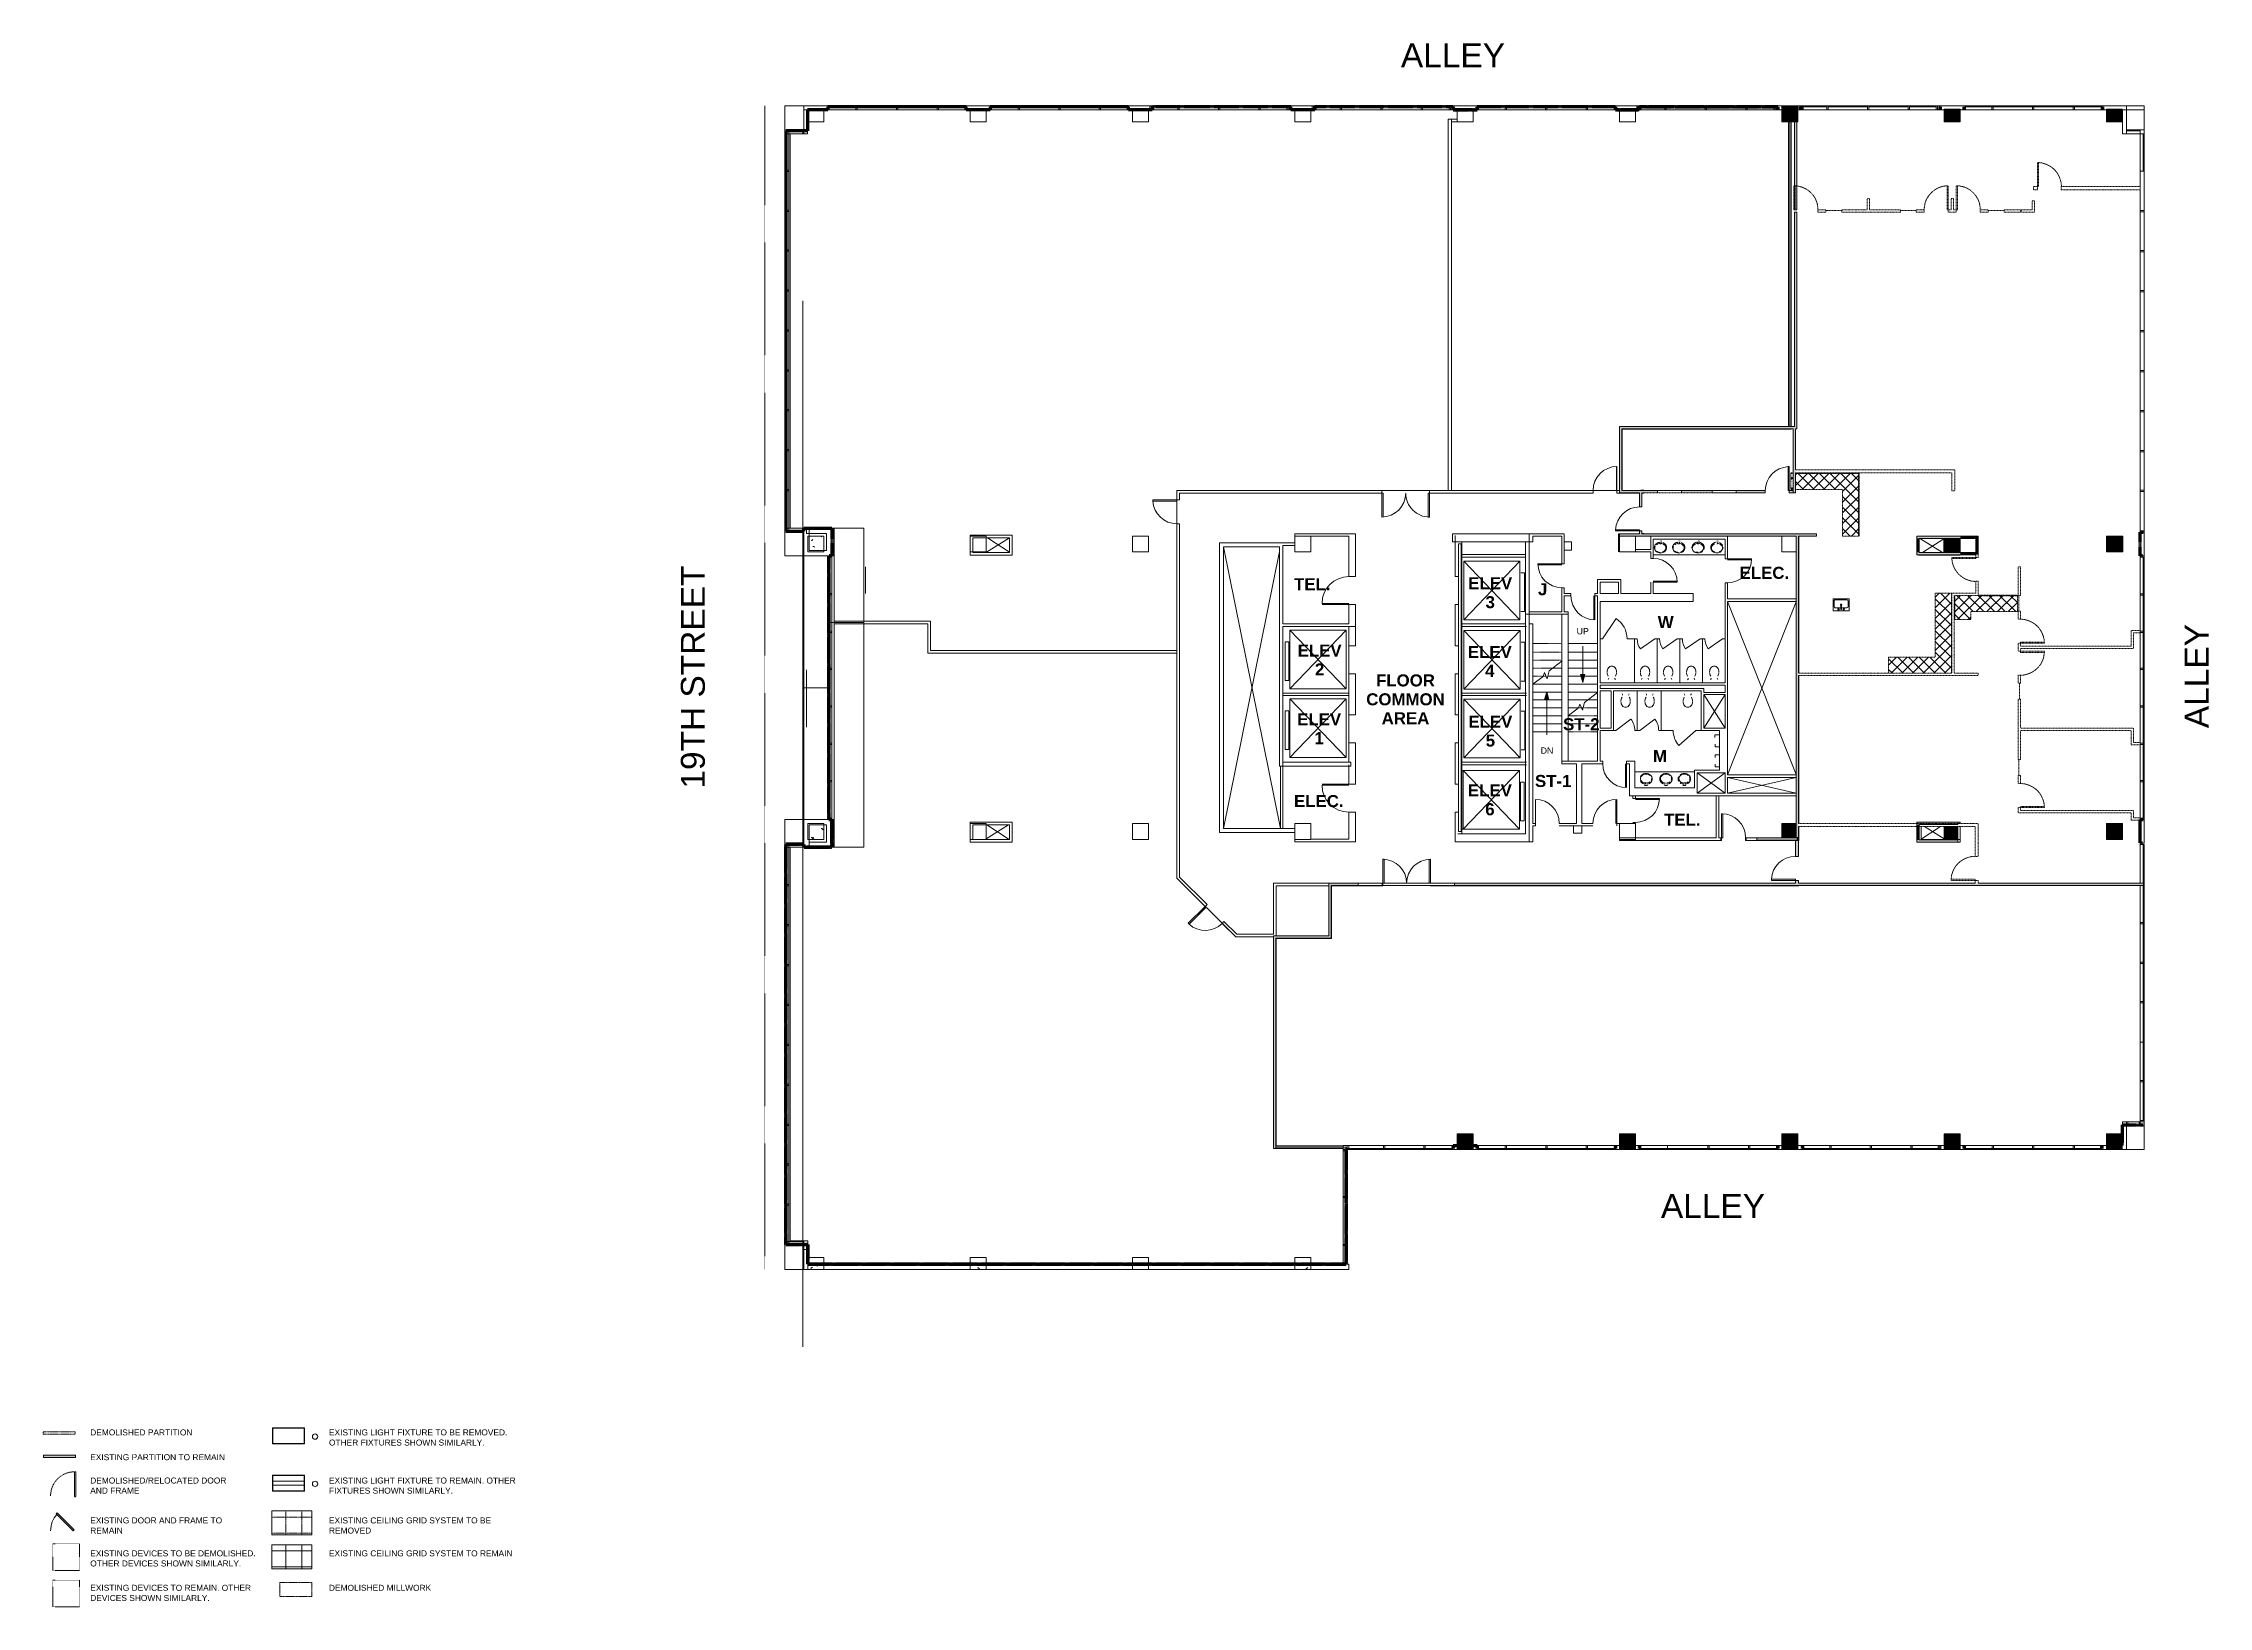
# Model space of a CAD drawing. Header units: inches. Extents: x 628 to 3883, y -391 to 1960.
import ezdxf

# ---------------------------------------------------------------- set-up
doc = ezdxf.new("R2010")
doc.units = ezdxf.units.IN
doc.header["$MEASUREMENT"] = 0
for name, pattern in [('Dash', [0.25, 0.125, -0.125]), ('Dash 1_16_', [0.125, 0.0625, -0.0625]), ('Demolished', [0.1875, 0.125, -0.0625]), ('Demolished 3_16_', [0.28125, 0.1875, -0.09375]), ('IMPORT-Dash 1_8_ _2_', [0.3, 0.1875, -0.1125]), ('IMPORT-Dash _2_', [0.375, 0.1875, -0.1875]), ('IMPORT-Double Dash 3_8_', [1, 0.375, -0.125, 0.125, -0.125, 0.125, -0.125])]:
    doc.linetypes.add(name, pattern=pattern)
for name, color, linetype, lineweight in [('A-COLS', 52, 'Continuous', 13), ('A-DETL', 90, 'Continuous', 9), ('A-DETL-DEMO', 6, 'Demolished 3_16_', 9), ('A-DETL-GENF', 92, 'Continuous', 9), ('A-DETL-MBND', 5, 'Continuous', 9), ('A-DETL-THIN', 151, 'Continuous', 9), ('A-DOOR', 31, 'Continuous', 13), ('A-DOOR-FRAM', 250, 'Continuous', 13), ('A-GLAZ', 151, 'Demolished', 9), ('A-GLAZ-CWMG', 250, 'Continuous', 13), ('A-WALL', 113, 'Continuous', 13), ('A-WALL-MBNI', 10, 'Continuous', 20), ('A-WALL-PATT', 111, 'Continuous', 13), ('basebuilding_dwg', 8, 'Continuous', 9), ('E-LITE-EQPM', 33, 'Continuous', 9), ('G-ANNO-TEXT', 231, 'Continuous', 9), ('I-WALL', 2, 'Continuous', 13), ('L-SITE', 250, 'IMPORT-Double Dash 3_8_', 13), ('P-SANR-FIXT', 6, 'Continuous', 13), ('Q-CASE', 31, 'Demolished', 9), ('Q-SPCQ-HDLN', 91, 'Dash', 9), ('S-COLS', 7, 'Continuous', 9)]:
    doc.layers.add(name, color=color, linetype=linetype, lineweight=lineweight)
doc.styles.add('Arial', font='arial.ttf', dxfattribs={"height": 9.46412})
doc.styles.add('Arial_B', font='arialbd.ttf', dxfattribs={"height": 18.11306})
doc.styles.add('Swis721 Lt BT', font='swissl.ttf', dxfattribs={"height": 36})
doc.styles.add('Swis721 Lt BT_1', font='swissl.ttf', dxfattribs={"height": 9})
pattern_1 = [(50, (790.334, 848.196), (55.0854, -4.8198), [5.76, -63.36]), (355, (790.334, 848.196), (-10.6557, 57.7685), [4.608, -50.688]), (100.451, (794.924, 847.794), (44.4295, 52.9487), [4.895, -53.848]), (46.184, (790.334, 863.556), (81.9644, -12.712), [8.64, -95.04]), (96.636, (797.164, 862.5), (71.7815, 74.8124), [7.343, -80.772]), (351.184, (790.33, 863.56), (71.782, 74.8124), [6.912, -76.032]), (21, (798.014, 859.716), (45.842, -30.9215), [5.76, -63.36]), (326, (798.014, 859.716), (18.687, 55.6915), [4.608, -50.688]), (71.451, (801.834, 857.14), (64.529, 24.77), [4.895, -53.848]), (37.5, (790.334, 848.196), (0.9339, 25.5668), [2.534, -47.539, 2.534, -48.922, -50.88]), (37.5, (790.334, 848.196), (0.9339, 25.5668), [-101.529, 0, -50.88]), (37.5, (790.334, 848.196), (0.9339, 25.5668), [0, -101.53, 2.534, -48.346]), (7.5, (790.334, 848.196), (20.20404, 30.2913), [2.534, -26.803, 2.534, -46.387, -19.392]), (7.5, (790.334, 848.196), (20.20404, 30.2913), [-78.258, 0, -19.392]), (7.5, (790.334, 848.196), (20.20404, 30.2913), [0, -78.259, 2.534, -16.858]), (327.5, (773.208, 848.196), (40.9978, -1.7324), [2.534, -16.666, 2.534, -57.37, -79.488]), (327.5, (773.208, 848.196), (40.9978, -1.7324), [-79.104, 0, -79.488]), (327.5, (773.208, 848.196), (40.9978, -1.7324), [0, -79.104, 2.534, -76.954]), (317.5, (765.528, 848.196), (44.7889, 7.6878), [2.534, -22.426, 2.534, -37.248, -56.448]), (317.5, (765.528, 848.196), (44.7889, 7.6878), [-64.742, 0, -56.448]), (317.5, (765.528, 848.196), (44.7889, 7.6878), [0, -64.742, 2.534, -53.914])]

msp = doc.modelspace()

# ---------------------------------------------------------------- texts
at = {"layer": 'G-ANNO-TEXT', "color": 7, "char_height": 9, "attachment_point": 1, "style": 'Swis721 Lt BT_1'}
for s, insert, width in [('DEMOLISHED PARTITION ', (698.1, -124.2), 180.891), ('EXISTING LIGHT FIXTURE TO BE REMOVED. ', (1057, -124.2), 310.272), ('EXISTING PARTITION TO REMAIN', (698.1, -161.4), 229.674), ('OTHER FIXTURES SHOWN SIMILARLY.', (1057, -139.4), 266.943), ('AND FRAME', (698.1, -211.7), 85.749), ('DEMOLISHED/RELOCATED DOOR ', (698.1, -196.5), 242.703), ('EXISTING LIGHT FIXTURE TO REMAIN. OTHER ', (1057, -196.5), 324.21), ('FIXTURES SHOWN SIMILARLY.', (1057, -211.7), 212.403), ('EXISTING DOOR AND FRAME TO ', (698.1, -256.5), 233.007), ('EXISTING CEILING GRID SYSTEM TO BE ', (1057, -256.5), 282.396), ('REMAIN', (698.1, -271.7), 56.055), ('REMOVED', (1057, -271.7), 73.023), ('OTHER DEVICES SHOWN SIMILARLY.', (698.1, -321.2), 259.671), ('EXISTING DEVICES TO BE DEMOLISHED. ', (698.1, -306), 289.971), ('EXISTING CEILING GRID SYSTEM TO REMAIN', (1057, -306), 314.817), ('EXISTING DEVICES TO REMAIN. OTHER ', (698.1, -357.8), 279.669), ('DEMOLISHED MILLWORK', (1057, -357.8), 179.376), ('DEVICES SHOWN SIMILARLY. ', (698.1, -373.1), 209.373)]:
    msp.add_mtext(s, dxfattribs=dict(at, insert=insert, width=width))

# ---------------------------------------------------------------- blocks, each defined once
blk = doc.blocks.new('Family - ___-697303-DEMOLITION PLAN SYMBOLS')
at = {"layer": 'E-LITE-EQPM'}
for p, q in [((972.3, -216.8), (972.3, -192.8)), ((972.3, -192.8), (1020.3, -192.8)), ((972.3, -192.8), (1020.3, -192.8)), ((972.3, -216.8), (972.3, -192.8)), ((972.8, -193.3), (1019.8, -193.3)), ((972.8, -216.3), (972.8, -193.3)), ((972.8, -193.3), (972.8, -216.3)), ((1019.8, -193.3), (972.8, -193.3)), ((1019.8, -193.3), (1019.8, -216.3)), ((1019.8, -216.3), (1019.8, -193.3)), ((1020.3, -192.8), (1020.3, -216.8)), ((1020.3, -192.8), (1020.3, -216.8)), ((972.3, -201.8), (1020.3, -201.8)), ((972.3, -207.8), (1020.3, -207.8)), ((1020.3, -216.8), (972.3, -216.8)), ((1020.3, -216.8), (972.3, -216.8)), ((1019.8, -216.3), (972.8, -216.3)), ((972.8, -216.3), (1019.8, -216.3))]:
    blk.add_line(p, q, dxfattribs=at)
blk = doc.blocks.new('Family - ___-697305-DEMOLITION PLAN SYMBOLS')
at = {"layer": 'E-LITE-EQPM'}
for start, end in [(0, 180), (0, 180), (180, 0), (180, 0)]:
    blk.add_arc((1036.1, -206), 4, start, end, dxfattribs=at)
blk = doc.blocks.new('Family - ___-3851269-DEMOLITION PLAN SYMBOLS')
at = {"layer": 'Q-SPCQ-HDLN'}
for p, q in [((642, -336.1), (642, -296.1)), ((642, -296.1), (682, -296.1)), ((682, -296.1), (682, -336.1)), ((682, -336.1), (642, -336.1))]:
    blk.add_line(p, q, dxfattribs=at)
blk = doc.blocks.new('Family - ___-3851280-DEMOLITION PLAN SYMBOLS')
at = {"layer": 'Q-SPCQ-HDLN'}
for p, q in [((642, -390.7), (642, -350.7)), ((642, -350.7), (682, -350.7)), ((682, -350.7), (682, -390.7)), ((682, -390.7), (642, -390.7))]:
    blk.add_line(p, q, dxfattribs=at)
blk = doc.blocks.new('Single-Flush - 36_ x 84_-4272511-FIRST FLOOR DEMOLITION')
at = {"layer": 'A-DOOR', "color": 8, "lineweight": 20}
for p, q in [((16.2, 1.7), (16.2, 37.8)), ((18, 37.8), (16.2, 37.8)), ((18, 1.7), (18, 37.8)), ((18, 1.7), (16.2, 1.7))]:
    blk.add_line(p, q, dxfattribs=at)
at = {"layer": 'A-DOOR', "color": 55}
blk.add_arc((18, 1.7), 36.1, 92.7812, 180, dxfattribs=at)
blk = doc.blocks.new('Single-Flush - 36_ x 84_-4272685-FIRST FLOOR DEMOLITION')
at = {"layer": 'A-DOOR', "color": 8, "lineweight": 20}
for p, q in [((16.2, -1.7), (16.2, -37.8)), ((18, -1.7), (16.2, -1.7)), ((18, -1.7), (18, -37.8)), ((18, -37.8), (16.2, -37.8))]:
    blk.add_line(p, q, dxfattribs=at)
at = {"layer": 'A-DOOR', "color": 55}
blk.add_arc((18, -1.7), 36.1, 180, 267.2188, dxfattribs=at)
blk = doc.blocks.new('Single-Flush - 36_ x 84_-V2-FIRST FLOOR DEMOLITION')
at = {"layer": 'A-DOOR', "color": 10, "linetype": 'Demolished', "lineweight": 20}
for p, q in [((16.2, 1.7), (16.2, 37.8)), ((18, 37.8), (16.2, 37.8)), ((18, 1.7), (18, 37.8)), ((18, 1.7), (16.2, 1.7))]:
    blk.add_line(p, q, dxfattribs=at)
at = {"layer": 'A-DOOR', "color": 7, "linetype": 'Demolished', "lineweight": 9}
blk.add_arc((18, 1.7), 36.1, 92.7812, 180, dxfattribs=at)
blk = doc.blocks.new('Single-Flush - 36_ x 84_-V3-FIRST FLOOR DEMOLITION')
at = {"layer": 'A-DOOR', "color": 10, "linetype": 'Demolished', "lineweight": 20}
for p, q in [((16.2, -1.7), (16.2, -37.8)), ((18, -1.7), (16.2, -1.7)), ((18, -1.7), (18, -37.8)), ((18, -37.8), (16.2, -37.8))]:
    blk.add_line(p, q, dxfattribs=at)
at = {"layer": 'A-DOOR', "color": 7, "linetype": 'Demolished', "lineweight": 9}
blk.add_arc((18, -1.7), 36.1, 180, 267.2188, dxfattribs=at)
blk = doc.blocks.new('Sink Kitchen-Single - 24_ X 18_-4368646-FIRST FLOOR DEMOLITION')
at = {"layer": 'P-SANR-FIXT', "color": 55}
for p, q in [((12.6, 9.1), (-11.4, 9.1)), ((-11.4, 9.1), (-11.4, -8.9)), ((-9.9, 2.6), (-9.9, -5.4)), ((0.1, 4.6), (-7.9, 4.6)), ((0.1, 6.8), (0.1, 2.1)), ((1.1, 6.8), (1.1, 2.1)), ((9.1, 4.6), (1.1, 4.6)), ((11.1, -5.4), (11.1, 2.6)), ((12.6, -8.9), (12.6, 9.1)), ((-11.4, -8.9), (12.6, -8.9)), ((-7.9, -7.4), (9.1, -7.4))]:
    blk.add_line(p, q, dxfattribs=at)
for centre, radius, start, end in [((-7.9, 2.6), 2, 90, 180), ((-3.4, 6.8), 1, 360, 180), ((-3.4, 6.8), 1, 180, 0), ((0.6, 0), 1, 360, 180), ((0.6, 0), 1, 180, 0), ((0.6, 6.8), 0.5, 360, 180), ((0.6, 2.1), 0.5, 180, 0), ((4.6, 6.8), 1, 360, 180), ((4.6, 6.8), 1, 180, 360), ((9.1, 2.6), 2, 360, 90), ((-7.9, -5.4), 2, 180, 270), ((9.1, -5.4), 2, 270, 0)]:
    blk.add_arc(centre, radius, start, end, dxfattribs=at)
blk = doc.blocks.new('C-Counter Top - ADJ HEIGHT-4952900-FIRST FLOOR DEMOLITION')
at = {"layer": 'Q-CASE'}
h = blk.add_hatch(dxfattribs=at)
h.set_pattern_fill('FP_3', style=0, pattern_type=2)
h.set_pattern_definition([(315, (-1140.546, 1852.875), (8.012227, 8.012227), []), (45, (-1140.546, 1852.875), (-8.012227, 8.012227), [])])
h.paths.add_polyline_path([(-47.3, -25), (-35.3, -25), (-35.3, -95.1), (-11.3, -95.1), (-11.3, -0.8), (-47.3, -0.8)], flags=0)
at = {"layer": 'Q-CASE', "color": 7}
for p, q in [((-47.3, 0), (-47.3, -0.8)), ((-47.3, -0.8), (-47.3, -25)), ((-47.3, -0.8), (-11.3, -0.8)), ((-47.3, -25), (-35.3, -25)), ((-35.3, -25), (-35.3, -95.1)), ((-11.3, -36), (-11.3, -95.1)), ((-10.5, -95.1), (-10.5, -36)), ((-35.3, -95.1), (-11.3, -95.1)), ((-11.3, -95.1), (-10.5, -95.1))]:
    blk.add_line(p, q, dxfattribs=at)
blk = doc.blocks.new('Single-Flush - 36_ x 84_-4422079-FIRST FLOOR DEMOLITION')
at = {"layer": 'A-DOOR', "color": 8, "lineweight": 20}
for p, q in [((16.2, -2.3), (16.2, -38.3)), ((18, -2.3), (16.2, -2.3)), ((18, -2.3), (18, -38.3)), ((18, -38.3), (16.2, -38.3))]:
    blk.add_line(p, q, dxfattribs=at)
at = {"layer": 'A-DOOR', "color": 55}
blk.add_arc((18, -2.3), 36.1, 180, 267.2188, dxfattribs=at)
blk = doc.blocks.new('Frameless opening with glazing - 24_ x 96_-4458918-FIRST FLOOR DEMOLITION')
at = {"layer": 'A-GLAZ', "color": 10, "lineweight": 20}
blk.add_line((-13.5, -0.625), (10.5, -0.625), dxfattribs=at)
blk = doc.blocks.new('C-Counter Top - ADJ HEIGHT-4952901-FIRST FLOOR DEMOLITION')
at = {"layer": 'Q-CASE'}
h = blk.add_hatch(dxfattribs=at)
h.set_pattern_fill('FP_4', style=0, pattern_type=2)
h.set_pattern_definition([(135, (1085.522, -1849.375), (-8.012227, -8.012227), []), (225, (1085.522, -1849.375), (8.012227, -8.012227), [])])
h.paths.add_polyline_path([(72.7, -95.1), (72.7, -0.8), (-47.3, -0.8), (-47.3, -25), (48.7, -25), (48.7, -95.1)], flags=0)
at = {"layer": 'Q-CASE', "color": 7}
for p, q in [((-47.3, 0), (-47.3, -0.8)), ((-47.3, -0.8), (-47.3, -25)), ((-47.3, -0.8), (72.7, -0.8)), ((-47.3, -25), (48.7, -25)), ((48.7, -25), (48.7, -95.1)), ((48.7, -95.1), (72.7, -95.1))]:
    blk.add_line(p, q, dxfattribs=at)
blk = doc.blocks.new('Single-Flush - 36_ x 84_-V4-FIRST FLOOR DEMOLITION')
at = {"layer": 'A-DOOR', "color": 10, "linetype": 'Demolished', "lineweight": 20}
for p, q in [((16.2, -2.3), (16.2, -38.3)), ((18, -2.3), (16.2, -2.3)), ((18, -2.3), (18, -38.3)), ((18, -38.3), (16.2, -38.3))]:
    blk.add_line(p, q, dxfattribs=at)
at = {"layer": 'A-DOOR', "color": 7, "linetype": 'Demolished', "lineweight": 9}
blk.add_arc((18, -2.3), 36.1, 180, 267.2188, dxfattribs=at)
blk = doc.blocks.new('C-Counter Top - ADJ HEIGHT-4952902-FIRST FLOOR DEMOLITION')
at = {"layer": 'Q-CASE'}
h = blk.add_hatch(dxfattribs=at)
h.set_pattern_fill('FP_5', style=0, pattern_type=2)
h.set_pattern_definition([(45, (-1654.627, -1313.919), (-8.012227, 8.012227), []), (135, (-1654.627, -1313.919), (-8.012227, -8.012227), [])])
h.paths.add_polyline_path([(54.5, -95.1), (54.5, -0.8), (-40.3, -0.8), (-40.3, -25), (30.5, -25), (30.5, -95.1)], flags=0)
h.paths.add_polyline_path([(-47.3, -25), (-43.8, -25), (-43.8, -0.8), (-47.3, -0.8)], flags=0)
at = {"layer": 'Q-CASE', "color": 7}
for p, q in [((-43.8, 0), (-47.3, 0)), ((-47.3, 0), (-47.3, -0.8)), ((55.2, -95.1), (55.2, 0)), ((-47.3, -0.8), (-47.3, -25)), ((-47.3, -0.8), (-43.8, -0.8)), ((-47.3, -25), (-43.8, -25)), ((-40.3, -0.8), (54.5, -0.8)), ((-40.3, -25), (30.5, -25)), ((30.5, -25), (30.5, -95.1)), ((54.5, -0.8), (54.5, -95.1)), ((30.5, -95.1), (54.5, -95.1)), ((54.5, -95.1), (55.2, -95.1))]:
    blk.add_line(p, q, dxfattribs=at)
blk = doc.blocks.new('basebuilding_dwg_Concrete-Rectangular-Column - 2_ X 2_-2564053-GROSS BLDG AREA - LEVEL 6-4771483-FIRST FLOOR DEMOLITION')
at = {"layer": 'S-COLS', "flags": 128}
blk.add_lwpolyline([(12, 12), (-12, 12), (-12, -12), (12, -12)], close=True, dxfattribs=at)
blk = doc.blocks.new('basebuilding_dwg_Concrete-Rectangular-Column - 2_ X 2_-2452982-GROSS BLDG AREA - LEVEL 6-4771484-FIRST FLOOR DEMOLITION')
at = {"layer": 'S-COLS', "flags": 128}
blk.add_lwpolyline([(12, 12), (-12, 12), (-12, -12), (-11.2, -12)], dxfattribs=at)
blk = doc.blocks.new('basebuilding_dwg_System Panel - Glazed EXIST-BLACK-1018897-GROSS BLDG AREA - LEVEL 6-4771485-FIRST FLOOR DEMOLITION')
at = {"layer": 'A-GLAZ', "color": 7, "linetype": 'Continuous', "flags": 128}
blk.add_lwpolyline([(-20, -1.5), (20, -1.5), (20, -0.5), (-20, -0.5)], close=True, dxfattribs=at)
blk = doc.blocks.new('basebuilding_dwg_System Panel - Glazed EXIST-BLACK-1018898-GROSS BLDG AREA - LEVEL 6-4771486-FIRST FLOOR DEMOLITION')
at = {"layer": 'A-GLAZ', "color": 7, "linetype": 'Continuous', "flags": 128}
blk.add_lwpolyline([(-29.5, -1.5), (29.5, -1.5), (29.5, -0.5), (-29.5, -0.5)], close=True, dxfattribs=at)
blk = doc.blocks.new('basebuilding_dwg_Rectangular Mullion - 2_ x 6_ rectangular-BLACK-1018865-GROSS BLDG AREA - LEVEL 6-4771487-FIRST FLOOR DEMOLITION')
at = {"layer": 'A-GLAZ-CWMG', "flags": 128}
blk.add_lwpolyline([(-1, 6), (1, 6), (1, 0), (-1, 0)], close=True, dxfattribs=at)
blk = doc.blocks.new('basebuilding_dwg_Rectangular Mullion - 2_ x 6_ rectangular-BLACK-1018893-GROSS BLDG AREA - LEVEL 6-4771488-FIRST FLOOR DEMOLITION')
at = {"layer": 'A-GLAZ-CWMG'}
for p, q in [((-104.7, 1017.2), (-144.7, 1017.2)), ((-104.7, 1011.2), (-144.7, 1011.2))]:
    blk.add_line(p, q, dxfattribs=at)
blk = doc.blocks.new('basebuilding_dwg_Rectangular Mullion - 2_ x 6_ rectangular-BLACK-1018894-GROSS BLDG AREA - LEVEL 6-4771489-FIRST FLOOR DEMOLITION')
at = {"layer": 'A-GLAZ-CWMG'}
for p, q in [((59.3, 1017.2), (19.3, 1017.2)), ((59.3, 1011.2), (19.3, 1011.2))]:
    blk.add_line(p, q, dxfattribs=at)
blk = doc.blocks.new('basebuilding_dwg_Rectangular Mullion - 2_ x 6_ rectangular-BLACK-430961-GROSS BLDG AREA - LEVEL 6-4771490-FIRST FLOOR DEMOLITION')
at = {"layer": 'A-GLAZ-CWMG'}
for p, q in [((-43.7, 1017.2), (-102.7, 1017.2)), ((-43.7, 1011.2), (-102.7, 1011.2))]:
    blk.add_line(p, q, dxfattribs=at)
blk = doc.blocks.new('basebuilding_dwg_Rectangular Mullion - 2_ x 6_ rectangular-BLACK-167180-GROSS BLDG AREA - LEVEL 6-4771491-FIRST FLOOR DEMOLITION')
at = {"layer": 'A-GLAZ-CWMG', "flags": 128}
blk.add_lwpolyline([(0, 6), (-2, 6), (-2, 0), (0, 0)], close=True, dxfattribs=at)
blk = doc.blocks.new('basebuilding_dwg_Rectangular Mullion - 2_ x 6_ rectangular-BLACK-167181-GROSS BLDG AREA - LEVEL 6-4771492-FIRST FLOOR DEMOLITION')
at = {"layer": 'A-GLAZ-CWMG', "flags": 128}
blk.add_lwpolyline([(-2, 6), (0, 6), (0, 0), (-2, 0)], close=True, dxfattribs=at)
blk = doc.blocks.new('basebuilding_dwg_Single-Flush - 36_ x 84_-2024253-GROSS BLDG AREA - LEVEL 6-4771493-FIRST FLOOR DEMOLITION')
at = {"layer": 'A-DOOR', "color": 250, "flags": 128}
blk.add_lwpolyline([(16, 2), (16, 38), (18, 38), (18, 2)], close=True, dxfattribs=at)
at = {"layer": 'A-DOOR', "color": 7, "lineweight": 9}
blk.add_arc((18, 2), 36.1, 93.1789, 180, dxfattribs=at)
blk = doc.blocks.new('basebuilding_dwg_Double-Flush - 72_ x 78_-1244933-GROSS BLDG AREA - LEVEL 6-4771494-FIRST FLOOR DEMOLITION')
at = {"layer": 'A-DOOR', "color": 250, "flags": 128}
blk.add_lwpolyline([(-34, 2), (-34, 38), (-36, 38), (-36, 2)], close=True, dxfattribs=at)
blk.add_lwpolyline([(34, 37.9), (34, 2), (36, 2), (36, 38)], dxfattribs=at)
at = {"layer": 'A-DOOR', "color": 7, "lineweight": 9}
for centre, start, end in [((-36, 2), 360, 90), ((36, 2), 90, 180)]:
    blk.add_arc(centre, 36, start, end, dxfattribs=at)
blk = doc.blocks.new('basebuilding_dwg_Double-Flush - 72_ x 78_-1244933-GROSS BLDG AREA - LEVEL 6-V1-FIRST FLOOR DEMOLITION')
at = {"layer": 'A-DOOR', "color": 250}
for p, q in [((34, 37.9), (34, 2)), ((36, 2), (36, 38))]:
    blk.add_line(p, q, dxfattribs=at)
at = {"layer": 'A-DOOR', "color": 250, "flags": 128}
blk.add_lwpolyline([(-34, 2), (-34, 38), (-36, 38), (-36, 2)], dxfattribs=at)
at = {"layer": 'A-DOOR', "color": 7, "lineweight": 9}
for centre, start, end in [((-36, 2), 360, 90), ((36, 2), 90, 180)]:
    blk.add_arc(centre, 36, start, end, dxfattribs=at)
blk = doc.blocks.new('basebuilding_dwg_ST - TYPE F - SINGLE ALL GLASS - 36_ x 96_ NEW-1710231-GROSS BLDG AREA - LEVEL 6-4771495-FIRST FLOOR DEMOLITION')
at = {"layer": 'A-DOOR', "color": 250, "flags": 128}
blk.add_lwpolyline([(17.5, 2), (17.5, 38), (18, 38), (18, 2)], close=True, dxfattribs=at)
at = {"layer": 'A-DOOR', "color": 7, "lineweight": 9}
blk.add_arc((18, 2), 36, 90, 180, dxfattribs=at)
blk = doc.blocks.new('basebuilding_dwg_System Panel - Glazed EXIST-BLACK-1040790-GROSS BLDG AREA - LEVEL 6-4771496-FIRST FLOOR DEMOLITION')
at = {"layer": 'A-GLAZ', "color": 7, "linetype": 'Continuous', "flags": 128}
blk.add_lwpolyline([(-12.5, 0.5), (12.5, 0.5), (12.5, 1.5), (-12.5, 1.5)], close=True, dxfattribs=at)
blk = doc.blocks.new('basebuilding_dwg_System Panel - Glazed EXIST-BLACK-1040792-GROSS BLDG AREA - LEVEL 6-4771497-FIRST FLOOR DEMOLITION')
at = {"layer": 'A-GLAZ', "color": 7, "linetype": 'Continuous', "flags": 128}
blk.add_lwpolyline([(-30, 0.5), (30, 0.5), (30, 1.5), (-30, 1.5)], close=True, dxfattribs=at)
blk = doc.blocks.new('basebuilding_dwg_System Panel - Glazed EXIST-BLACK-1040793-GROSS BLDG AREA - LEVEL 6-4771498-FIRST FLOOR DEMOLITION')
at = {"layer": 'A-GLAZ', "color": 7, "linetype": 'Continuous', "flags": 128}
blk.add_lwpolyline([(-29, 0.5), (29, 0.5), (29, 1.5), (-29, 1.5)], close=True, dxfattribs=at)
blk = doc.blocks.new('basebuilding_dwg_System Panel - Glazed EXIST-BLACK-1040794-GROSS BLDG AREA - LEVEL 6-4771499-FIRST FLOOR DEMOLITION')
at = {"layer": 'A-GLAZ', "color": 7, "linetype": 'Continuous', "flags": 128}
blk.add_lwpolyline([(-29.25, 0.5), (29.25, 0.5), (29.25, 1.5), (-29.25, 1.5)], close=True, dxfattribs=at)
blk = doc.blocks.new('basebuilding_dwg_System Panel - Glazed EXIST-BLACK-1040797-GROSS BLDG AREA - LEVEL 6-4771500-FIRST FLOOR DEMOLITION')
at = {"layer": 'A-GLAZ', "color": 7, "linetype": 'Continuous', "flags": 128}
blk.add_lwpolyline([(-12.5, 0.5), (12.5, 0.5), (12.5, 1.5), (-12.5, 1.5)], close=True, dxfattribs=at)
blk = doc.blocks.new('basebuilding_dwg_Rectangular Mullion - 2_ x 6_ rectangular-BLACK-1040791-GROSS BLDG AREA - LEVEL 6-4771501-FIRST FLOOR DEMOLITION')
at = {"layer": 'A-GLAZ-CWMG', "flags": 128}
blk.add_lwpolyline([(-1, 0), (1, 0), (1, -6), (-1, -6)], close=True, dxfattribs=at)
blk = doc.blocks.new('basebuilding_dwg_Rectangular Mullion - 2_ x 6_ rectangular-BLACK-1018852-GROSS BLDG AREA - LEVEL 6-4771502-FIRST FLOOR DEMOLITION')
at = {"layer": 'A-GLAZ-CWMG', "flags": 128}
for points in [[(-695.7, -153.3), (-695.7, -93.3), (-695.2, -93.3)], [(-694.2, -93.3), (-689.7, -93.3), (-689.7, -153.3)]]:
    blk.add_lwpolyline(points, dxfattribs=at)
blk = doc.blocks.new('basebuilding_dwg_Rectangular Mullion - 2_ x 6_ rectangular-BLACK-176579-GROSS BLDG AREA - LEVEL 6-4771503-FIRST FLOOR DEMOLITION')
at = {"layer": 'A-GLAZ-CWMG'}
for p, q in [((-695.7, -333.3), (-695.7, -275.3)), ((-689.7, -333.3), (-689.7, -275.3))]:
    blk.add_line(p, q, dxfattribs=at)
blk = doc.blocks.new('basebuilding_dwg_Rectangular Mullion - 2_ x 6_ rectangular-BLACK-1018934-GROSS BLDG AREA - LEVEL 6-4771504-FIRST FLOOR DEMOLITION')
at = {"layer": 'A-GLAZ-CWMG', "flags": 128}
for points in [[(-695.2, -693.8), (-695.7, -693.8), (-695.7, -635.3)], [(-689.7, -635.3), (-689.7, -693.8), (-694.2, -693.8)]]:
    blk.add_lwpolyline(points, dxfattribs=at)
blk = doc.blocks.new('basebuilding_dwg_Rectangular Mullion - 2_ x 6_ rectangular-BLACK-1040795-GROSS BLDG AREA - LEVEL 6-4771505-FIRST FLOOR DEMOLITION')
at = {"layer": 'A-GLAZ-CWMG', "flags": 128}
for points in [[(-693.7, -694.3), (-693.7, -689.8), (-668.7, -689.8)], [(-668.7, -695.8), (-693.7, -695.8), (-693.7, -695.3)]]:
    blk.add_lwpolyline(points, dxfattribs=at)
blk = doc.blocks.new('basebuilding_dwg_Rectangular Mullion - 2_ x 6_ rectangular-BLACK-1040798-GROSS BLDG AREA - LEVEL 6-4771506-FIRST FLOOR DEMOLITION')
at = {"layer": 'A-GLAZ-CWMG', "flags": 128}
blk.add_lwpolyline([(-2, 0), (0, 0), (0, -6), (-2, -6)], close=True, dxfattribs=at)
blk = doc.blocks.new('basebuilding_dwg_Rectangular Mullion - 2_ x 6_ rectangular-BLACK-1040789-GROSS BLDG AREA - LEVEL 6-4771507-FIRST FLOOR DEMOLITION')
at = {"layer": 'A-GLAZ-CWMG', "flags": 128}
for points in [[(-693.7, -91.8), (-693.7, -91.3), (-668.7, -91.3)], [(-668.7, -97.3), (-693.7, -97.3), (-693.7, -92.8)]]:
    blk.add_lwpolyline(points, dxfattribs=at)
blk = doc.blocks.new('basebuilding_dwg_Rectangular Mullion - 2_ x 6_ rectangular-BLACK-1040799-GROSS BLDG AREA - LEVEL 6-4771508-FIRST FLOOR DEMOLITION')
at = {"layer": 'A-GLAZ-CWMG', "flags": 128}
blk.add_lwpolyline([(0, 0), (-2, 0), (-2, -6), (0, -6)], close=True, dxfattribs=at)
blk = doc.blocks.new('basebuilding_dwg_System Panel - Glazed EXIST-BLACK-1030290-GROSS BLDG AREA - LEVEL 6-4771509-FIRST FLOOR DEMOLITION')
at = {"layer": 'A-GLAZ', "color": 7, "linetype": 'Continuous', "flags": 128}
blk.add_lwpolyline([(-12.5, -1.5), (12.5, -1.5), (12.5, -0.5), (-12.5, -0.5)], close=True, dxfattribs=at)
blk = doc.blocks.new('basebuilding_dwg_System Panel - Glazed EXIST-BLACK-1030291-GROSS BLDG AREA - LEVEL 6-4771510-FIRST FLOOR DEMOLITION')
at = {"layer": 'A-GLAZ', "color": 7, "linetype": 'Continuous', "flags": 128}
blk.add_lwpolyline([(-30, -1.5), (30, -1.5), (30, -0.5), (-30, -0.5)], close=True, dxfattribs=at)
blk = doc.blocks.new('basebuilding_dwg_System Panel - Glazed EXIST-BLACK-1030188-GROSS BLDG AREA - LEVEL 6-4771511-FIRST FLOOR DEMOLITION')
at = {"layer": 'A-GLAZ', "color": 7, "linetype": 'Continuous', "flags": 128}
blk.add_lwpolyline([(-29, -1.5), (29, -1.5), (29, -0.5), (-29, -0.5)], close=True, dxfattribs=at)
blk = doc.blocks.new('basebuilding_dwg_System Panel - Glazed EXIST-BLACK-1030341-GROSS BLDG AREA - LEVEL 6-4771512-FIRST FLOOR DEMOLITION')
at = {"layer": 'A-GLAZ', "color": 7, "linetype": 'Continuous', "flags": 128}
blk.add_lwpolyline([(-29.25, -1.5), (29.25, -1.5), (29.25, -0.5), (-29.25, -0.5)], close=True, dxfattribs=at)
blk = doc.blocks.new('basebuilding_dwg_System Panel - Glazed EXIST-BLACK-1030322-GROSS BLDG AREA - LEVEL 6-4771513-FIRST FLOOR DEMOLITION')
at = {"layer": 'A-GLAZ', "color": 7, "linetype": 'Continuous', "flags": 128}
blk.add_lwpolyline([(-12.5, -1.5), (12.5, -1.5), (12.5, -0.5), (-12.5, -0.5)], close=True, dxfattribs=at)
blk = doc.blocks.new('basebuilding_dwg_Rectangular Mullion - 2_ x 6_ rectangular-BLACK-1030186-GROSS BLDG AREA - LEVEL 6-4771514-FIRST FLOOR DEMOLITION')
at = {"layer": 'A-GLAZ-CWMG', "flags": 128}
blk.add_lwpolyline([(-1, 6), (1, 6), (1, 0), (-1, 0)], close=True, dxfattribs=at)
blk = doc.blocks.new('basebuilding_dwg_Rectangular Mullion - 2_ x 6_ rectangular-BLACK-1018866-GROSS BLDG AREA - LEVEL 6-4771515-FIRST FLOOR DEMOLITION')
at = {"layer": 'A-GLAZ-CWMG', "flags": 128}
for points in [[(-695.2, 378.7), (-695.7, 378.7), (-695.7, 438.7)], [(-689.7, 438.7), (-689.7, 378.7), (-694.2, 378.7)]]:
    blk.add_lwpolyline(points, dxfattribs=at)
blk = doc.blocks.new('basebuilding_dwg_Rectangular Mullion - 2_ x 6_ rectangular-BLACK-175309-GROSS BLDG AREA - LEVEL 6-4771516-FIRST FLOOR DEMOLITION')
at = {"layer": 'A-GLAZ-CWMG'}
for p, q in [((-695.7, 618.7), (-695.7, 560.7)), ((-689.7, 618.7), (-689.7, 560.7))]:
    blk.add_line(p, q, dxfattribs=at)
blk = doc.blocks.new('basebuilding_dwg_Rectangular Mullion - 2_ x 6_ rectangular-BLACK-1018972-GROSS BLDG AREA - LEVEL 6-4771517-FIRST FLOOR DEMOLITION')
at = {"layer": 'A-GLAZ-CWMG', "flags": 128}
for points in [[(-695.7, 920.7), (-695.7, 979.2), (-695.2, 979.2)], [(-694.2, 979.2), (-689.7, 979.2), (-689.7, 920.7)]]:
    blk.add_lwpolyline(points, dxfattribs=at)
blk = doc.blocks.new('basebuilding_dwg_Rectangular Mullion - 2_ x 6_ rectangular-BLACK-1030320-GROSS BLDG AREA - LEVEL 6-4771518-FIRST FLOOR DEMOLITION')
at = {"layer": 'A-GLAZ-CWMG', "flags": 128}
for points in [[(-693.7, 980.7), (-693.7, 981.2), (-668.7, 981.2)], [(-668.7, 975.2), (-693.7, 975.2), (-693.7, 979.7)]]:
    blk.add_lwpolyline(points, dxfattribs=at)
blk = doc.blocks.new('basebuilding_dwg_Rectangular Mullion - 2_ x 6_ rectangular-BLACK-1030192-GROSS BLDG AREA - LEVEL 6-4771519-FIRST FLOOR DEMOLITION')
at = {"layer": 'A-GLAZ-CWMG', "flags": 128}
blk.add_lwpolyline([(-2, 6), (0, 6), (0, 0), (-2, 0)], close=True, dxfattribs=at)
blk = doc.blocks.new('basebuilding_dwg_Rectangular Mullion - 2_ x 6_ rectangular-BLACK-1030289-GROSS BLDG AREA - LEVEL 6-4771520-FIRST FLOOR DEMOLITION')
at = {"layer": 'A-GLAZ-CWMG', "flags": 128}
for points in [[(-693.7, 378.2), (-693.7, 382.7), (-668.7, 382.7)], [(-668.7, 376.7), (-693.7, 376.7), (-693.7, 377.2)]]:
    blk.add_lwpolyline(points, dxfattribs=at)
blk = doc.blocks.new('basebuilding_dwg_Rectangular Mullion - 2_ x 6_ rectangular-BLACK-1030191-GROSS BLDG AREA - LEVEL 6-4771521-FIRST FLOOR DEMOLITION')
at = {"layer": 'A-GLAZ-CWMG', "flags": 128}
blk.add_lwpolyline([(0, 6), (-2, 6), (-2, 0), (0, 0)], close=True, dxfattribs=at)
blk = doc.blocks.new('basebuilding_dwg_System Panel - Glazed EXIST-BLACK-2204691-GROSS BLDG AREA - LEVEL 6-4771522-FIRST FLOOR DEMOLITION')
at = {"layer": 'A-GLAZ', "color": 7, "linetype": 'Continuous', "flags": 128}
blk.add_lwpolyline([(-27.3, -1.5), (27.3, -1.5), (27.3, -0.5), (-27.3, -0.5)], close=True, dxfattribs=at)
blk = doc.blocks.new('basebuilding_dwg_Rectangular Mullion - 2_ x 6_ rectangular-BLACK-2095309-GROSS BLDG AREA - LEVEL 6-4771523-FIRST FLOOR DEMOLITION')
at = {"layer": 'A-GLAZ-CWMG', "flags": 128}
blk.add_lwpolyline([(-0.1, 6), (-2, 6), (-2, 1.5), (-2, 0), (0, 0), (0, 6)], dxfattribs=at)
blk = doc.blocks.new('basebuilding_dwg_Rectangular Mullion - 2_ x 6_ rectangular-BLACK-2095313-GROSS BLDG AREA - LEVEL 6-4771524-FIRST FLOOR DEMOLITION')
at = {"layer": 'A-GLAZ-CWMG', "flags": 128}
blk.add_lwpolyline([(-2, 6), (0, 6), (0, 1.5), (0, 0), (-2, 0), (-2, 1.5), (-2, 5.9)], dxfattribs=at)
blk = doc.blocks.new('basebuilding_dwg_Rectangular Mullion - 2_ x 6_ rectangular-BLACK-1018876-GROSS BLDG AREA - LEVEL 6-4771525-FIRST FLOOR DEMOLITION')
at = {"layer": 'A-GLAZ-CWMG'}
for p, q in [((-630.7, 1.3), (-630.7, -53.3)), ((-624.7, 1.3), (-624.7, -53.3))]:
    blk.add_line(p, q, dxfattribs=at)
blk = doc.blocks.new('basebuilding_dwg_System Panel - Glazed EXIST-BLACK-2204692-GROSS BLDG AREA - LEVEL 6-4771526-FIRST FLOOR DEMOLITION')
at = {"layer": 'A-GLAZ', "color": 7, "linetype": 'Continuous', "flags": 128}
blk.add_lwpolyline([(-27.1, -1.5), (27.1, -1.5), (27.1, -0.5), (-27.1, -0.5)], close=True, dxfattribs=at)
blk = doc.blocks.new('basebuilding_dwg_Rectangular Mullion - 2_ x 6_ rectangular-BLACK-307537-GROSS BLDG AREA - LEVEL 6-4771527-FIRST FLOOR DEMOLITION')
at = {"layer": 'A-GLAZ-CWMG'}
for p, q in [((-630.7, 225.9), (-630.7, 171.8)), ((-624.7, 225.9), (-624.7, 171.8))]:
    blk.add_line(p, q, dxfattribs=at)
blk = doc.blocks.new('basebuilding_dwg_System Panel - Glazed EXIST-BLACK-2204693-GROSS BLDG AREA - LEVEL 6-4771528-FIRST FLOOR DEMOLITION')
at = {"layer": 'A-GLAZ', "color": 7, "linetype": 'Continuous', "flags": 128}
blk.add_lwpolyline([(-27.1, -1.5), (27.1, -1.5), (27.1, -0.5), (-27.1, -0.5)], close=True, dxfattribs=at)
blk = doc.blocks.new('basebuilding_dwg_Rectangular Mullion - 2_ x 6_ rectangular-BLACK-307505-GROSS BLDG AREA - LEVEL 6-4771529-FIRST FLOOR DEMOLITION')
at = {"layer": 'A-GLAZ-CWMG'}
for p, q in [((-630.7, 282.1), (-630.7, 227.9)), ((-624.7, 282.1), (-624.7, 227.9))]:
    blk.add_line(p, q, dxfattribs=at)
blk = doc.blocks.new('basebuilding_dwg_System Panel - Glazed EXIST-BLACK-2204694-GROSS BLDG AREA - LEVEL 6-4771530-FIRST FLOOR DEMOLITION')
at = {"layer": 'A-GLAZ', "color": 7, "linetype": 'Continuous', "flags": 128}
blk.add_lwpolyline([(-27.3125, -1.5), (27.3125, -1.5), (27.3125, -0.5), (-27.3125, -0.5)], close=True, dxfattribs=at)
blk = doc.blocks.new('basebuilding_dwg_Rectangular Mullion - 2_ x 6_ rectangular-BLACK-1018877-GROSS BLDG AREA - LEVEL 6-4771531-FIRST FLOOR DEMOLITION')
at = {"layer": 'A-GLAZ-CWMG'}
for p, q in [((-630.7, 338.7), (-630.7, 284.1)), ((-624.7, 338.7), (-624.7, 284.1))]:
    blk.add_line(p, q, dxfattribs=at)
blk = doc.blocks.new('basebuilding_dwg_Rectangular Mullion - 2_ x 6_ rectangular-BLACK-2095317-GROSS BLDG AREA - LEVEL 6-4771532-FIRST FLOOR DEMOLITION')
at = {"layer": 'A-GLAZ-CWMG', "flags": 128}
blk.add_lwpolyline([(-1, 1.5), (-1, 6), (1, 6), (1, 1.5), (1, 0), (-1, 0)], close=True, dxfattribs=at)
blk = doc.blocks.new('basebuilding_dwg_CENTER-PRECAST8 - CENTER-PRECAST-1592216-GROSS BLDG AREA - LEVEL 6-4771533-FIRST FLOOR DEMOLITION')
at = {"layer": 'A-WALL-MBNI', "flags": 128}
blk.add_lwpolyline([(-666.7, -55.3), (-666.7, 142.7), (-630.7, 142.7), (-666.7, 142.7), (-666.7, 340.7)], dxfattribs=at)
blk = doc.blocks.new('basebuilding_dwg_System Panel - Glazed EXIST-BLACK-2117122-GROSS BLDG AREA - LEVEL 6-4771534-FIRST FLOOR DEMOLITION')
at = {"layer": 'A-GLAZ', "color": 7, "linetype": 'Continuous', "flags": 128}
blk.add_lwpolyline([(-20, -1.5), (20, -1.5), (20, -0.5), (-20, -0.5)], close=True, dxfattribs=at)
blk = doc.blocks.new('basebuilding_dwg_System Panel - Glazed EXIST-BLACK-2095306-GROSS BLDG AREA - LEVEL 6-4771535-FIRST FLOOR DEMOLITION')
at = {"layer": 'A-GLAZ', "color": 7, "linetype": 'Continuous', "flags": 128}
blk.add_lwpolyline([(-29.5, -1.5), (29.5, -1.5), (29.5, -0.5), (-29.5, -0.5)], close=True, dxfattribs=at)
blk = doc.blocks.new('basebuilding_dwg_Rectangular Mullion - 2_ x 6_ rectangular-BLACK-V1-GROSS BLDG AREA - LEVEL 6-4771536-FIRST FLOOR DEMOLITION')
at = {"layer": 'A-GLAZ-CWMG', "flags": 128}
blk.add_lwpolyline([(-1, 6), (1, 6), (1, 0), (-1, 0)], close=True, dxfattribs=at)
blk = doc.blocks.new('basebuilding_dwg_Rectangular Mullion - 2_ x 6_ rectangular-BLACK-2095314-GROSS BLDG AREA - LEVEL 6-4771537-FIRST FLOOR DEMOLITION')
at = {"layer": 'A-GLAZ-CWMG'}
for p, q in [((-466.7, 1017.2), (-525.7, 1017.2)), ((-466.7, 1011.2), (-525.7, 1011.2))]:
    blk.add_line(p, q, dxfattribs=at)
blk = doc.blocks.new('basebuilding_dwg_Rectangular Mullion - 2_ x 6_ rectangular-BLACK-2117118-GROSS BLDG AREA - LEVEL 6-4771538-FIRST FLOOR DEMOLITION')
at = {"layer": 'A-GLAZ-CWMG'}
for p, q in [((-424.7, 1017.2), (-464.7, 1017.2)), ((-424.7, 1011.2), (-464.7, 1011.2))]:
    blk.add_line(p, q, dxfattribs=at)
blk = doc.blocks.new('basebuilding_dwg_Rectangular Mullion - 2_ x 6_ rectangular-BLACK-2117119-GROSS BLDG AREA - LEVEL 6-4771539-FIRST FLOOR DEMOLITION')
at = {"layer": 'A-GLAZ-CWMG'}
for p, q in [((-588.7, 1017.2), (-628.7, 1017.2)), ((-588.7, 1011.2), (-628.7, 1011.2))]:
    blk.add_line(p, q, dxfattribs=at)
blk = doc.blocks.new('basebuilding_dwg_Rectangular Mullion - 2_ x 6_ rectangular-BLACK-V2-GROSS BLDG AREA - LEVEL 6-4771540-FIRST FLOOR DEMOLITION')
at = {"layer": 'A-GLAZ-CWMG', "flags": 128}
blk.add_lwpolyline([(0, 6), (-2, 6), (-2, 0), (0, 0)], close=True, dxfattribs=at)
blk = doc.blocks.new('basebuilding_dwg_Rectangular Mullion - 2_ x 6_ rectangular-BLACK-V3-GROSS BLDG AREA - LEVEL 6-4771541-FIRST FLOOR DEMOLITION')
at = {"layer": 'A-GLAZ-CWMG', "flags": 128}
blk.add_lwpolyline([(-2, 6), (0, 6), (0, 0), (-2, 0)], close=True, dxfattribs=at)
blk = doc.blocks.new('basebuilding_dwg_System Panel - Glazed EXIST-BLACK-2117103-GROSS BLDG AREA - LEVEL 6-4771542-FIRST FLOOR DEMOLITION')
at = {"layer": 'A-GLAZ', "color": 7, "linetype": 'Continuous', "flags": 128}
blk.add_lwpolyline([(-20, 0.5), (20, 0.5), (20, 1.5), (-20, 1.5)], close=True, dxfattribs=at)
blk = doc.blocks.new('basebuilding_dwg_System Panel - Glazed EXIST-BLACK-2117076-GROSS BLDG AREA - LEVEL 6-4771543-FIRST FLOOR DEMOLITION')
at = {"layer": 'A-GLAZ', "color": 7, "linetype": 'Continuous', "flags": 128}
blk.add_lwpolyline([(-29.5, 0.5), (29.5, 0.5), (29.5, 1.5), (-29.5, 1.5)], close=True, dxfattribs=at)
blk = doc.blocks.new('basebuilding_dwg_System Panel - Glazed EXIST-BLACK-2117106-GROSS BLDG AREA - LEVEL 6-4771544-FIRST FLOOR DEMOLITION')
at = {"layer": 'A-GLAZ', "color": 7, "linetype": 'Continuous', "flags": 128}
blk.add_lwpolyline([(-20, 0.5), (20, 0.5), (20, 1.5), (-20, 1.5)], close=True, dxfattribs=at)
blk = doc.blocks.new('basebuilding_dwg_Rectangular Mullion - 2_ x 6_ rectangular-BLACK-2117073-GROSS BLDG AREA - LEVEL 6-4771545-FIRST FLOOR DEMOLITION')
at = {"layer": 'A-GLAZ-CWMG', "flags": 128}
blk.add_lwpolyline([(-1, 0), (1, 0), (1, -6), (-1, -6)], close=True, dxfattribs=at)
blk = doc.blocks.new('basebuilding_dwg_Rectangular Mullion - 2_ x 6_ rectangular-BLACK-2117074-GROSS BLDG AREA - LEVEL 6-4771546-FIRST FLOOR DEMOLITION')
at = {"layer": 'A-GLAZ-CWMG'}
for p, q in [((-342.7, 1017.2), (-283.7, 1017.2)), ((-342.7, 1011.2), (-283.7, 1011.2))]:
    blk.add_line(p, q, dxfattribs=at)
blk = doc.blocks.new('basebuilding_dwg_Rectangular Mullion - 2_ x 6_ rectangular-BLACK-2117104-GROSS BLDG AREA - LEVEL 6-4771547-FIRST FLOOR DEMOLITION')
at = {"layer": 'A-GLAZ-CWMG'}
for p, q in [((-384.7, 1017.2), (-344.7, 1017.2)), ((-384.7, 1011.2), (-344.7, 1011.2))]:
    blk.add_line(p, q, dxfattribs=at)
blk = doc.blocks.new('basebuilding_dwg_Rectangular Mullion - 2_ x 6_ rectangular-BLACK-2117101-GROSS BLDG AREA - LEVEL 6-4771548-FIRST FLOOR DEMOLITION')
at = {"layer": 'A-GLAZ-CWMG'}
for p, q in [((-220.7, 1017.2), (-180.7, 1017.2)), ((-220.7, 1011.2), (-180.7, 1011.2))]:
    blk.add_line(p, q, dxfattribs=at)
blk = doc.blocks.new('basebuilding_dwg_Rectangular Mullion - 2_ x 6_ rectangular-BLACK-2117077-GROSS BLDG AREA - LEVEL 6-4771549-FIRST FLOOR DEMOLITION')
at = {"layer": 'A-GLAZ-CWMG', "flags": 128}
blk.add_lwpolyline([(0, 0), (-2, 0), (-2, -6), (0, -6)], close=True, dxfattribs=at)
blk = doc.blocks.new('basebuilding_dwg_Rectangular Mullion - 2_ x 6_ rectangular-BLACK-2117078-GROSS BLDG AREA - LEVEL 6-4771550-FIRST FLOOR DEMOLITION')
at = {"layer": 'A-GLAZ-CWMG', "flags": 128}
blk.add_lwpolyline([(-2, 0), (0, 0), (0, -6), (-2, -6)], close=True, dxfattribs=at)
blk = doc.blocks.new('basebuilding_dwg_ST - TYPE A - SINGLE FLUSH - 36_ x 84_ X NOT USED-2900657-GROSS BLDG AREA - LEVEL 6-4771551-FIRST FLOOR DEMOLITION')
at = {"layer": 'A-DOOR', "color": 250, "flags": 128}
blk.add_lwpolyline([(17.5, -38), (16.2, -38), (16.2, -2), (18, -2), (18, -38)], dxfattribs=at)
at = {"layer": 'A-DOOR', "color": 7, "lineweight": 9}
blk.add_arc((18, -2), 36, 180, 270, dxfattribs=at)
at = {"layer": 'A-DOOR-FRAM', "flags": 128}
for points in [[(-19, -2), (-19, 2), (-18, 2), (-18, -2)], [(18, -2), (18, 2), (19, 2), (19, -2)]]:
    blk.add_lwpolyline(points, close=True, dxfattribs=at)
blk = doc.blocks.new('basebuilding_dwg_Family - ___-1742687-GROSS BLDG AREA - LEVEL 6-4771552-FIRST FLOOR DEMOLITION')
at = {"layer": 'L-SITE'}
blk.add_line((-725.7, 1017.2), (-725.7, -731.8), dxfattribs=at)
blk = doc.blocks.new('basebuilding_dwg-4266169-FIRST FLOOR DEMOLITION')
at = {"lineweight": 9}
h = blk.add_hatch(dxfattribs=at)
h.set_pattern_fill('FP_2', color=256, style=0, pattern_type=2)
h.set_pattern_definition(pattern_1)
h.paths.add_polyline_path([(153.6, 1194.9), (153.6, 1218.9), (129.6, 1218.9), (129.6, 1194.9)], flags=0)
at = {"linetype": 'IMPORT-Double Dash 3_8_', "lineweight": 13}
for points in [[(1294.4, 998.5), (1297.6, 1010.5), (1291.1, 1010.5)], [(1243.6, 972.9), (1240.4, 984.9), (1237.1, 972.9)]]:
    blk.add_hatch(color=250, dxfattribs=at).paths.add_polyline_path(points, flags=0)
at = {"lineweight": 9}
h = blk.add_hatch(dxfattribs=at)
h.set_pattern_fill('FP_2', color=256, style=0, pattern_type=2)
h.set_pattern_definition(pattern_1)
h.paths.add_polyline_path([(153.6, 762.9), (153.6, 786.9), (129.6, 786.9), (129.6, 762.9)], flags=0)
h = blk.add_hatch(dxfattribs=at)
h.set_pattern_fill('FP_2', color=256, style=0, pattern_type=2)
h.set_pattern_definition(pattern_1)
h.paths.add_polyline_path([(153.6, 116.4), (153.6, 124.4), (129.6, 124.4), (129.6, 116.4)], flags=0)
h = blk.add_hatch(dxfattribs=at)
h.set_pattern_fill('FP_2', color=256, style=0, pattern_type=2)
h.set_pattern_definition(pattern_1)
h.paths.add_polyline_path([(397.6, 116.4), (397.6, 124.4), (373.6, 124.4), (373.6, 116.4)], flags=0)
h = blk.add_hatch(dxfattribs=at)
h.set_pattern_fill('FP_2', color=256, style=0, pattern_type=2)
h.set_pattern_definition(pattern_1)
h.paths.add_polyline_path([(641.6, 116.4), (641.6, 124.4), (617.6, 124.4), (617.6, 116.4)], flags=0)
h = blk.add_hatch(dxfattribs=at)
h.set_pattern_fill('FP_2', color=256, style=0, pattern_type=2)
h.set_pattern_definition(pattern_1)
h.paths.add_polyline_path([(885.6, 116.4), (885.6, 124.4), (861.6, 124.4), (861.6, 116.4), (879.1, 116.4)], flags=0)
for p, q in [((123.6, 1859.4), (129.6, 1859.4)), ((153.6, 1859.4), (159.6, 1859.4)), ((367.6, 1859.4), (373.6, 1859.4)), ((397.6, 1859.4), (403.6, 1859.4)), ((611.6, 1865.4), (643.6, 1865.4)), ((611.6, 1859.4), (617.6, 1859.4)), ((641.6, 1859.4), (643.6, 1859.4)), ((851.6, 1865.4), (887.6, 1865.4)), ((851.6, 1859.4), (861.6, 1859.4)), ((854.1, 1865.4), (854.1, 1859.4)), ((885.6, 1859.4), (887.6, 1859.4)), ((1095.6, 1865.4), (1375.6, 1865.4)), ((1095.6, 1859.4), (1105.6, 1859.4)), ((1098.1, 1865.4), (1098.1, 1859.4)), ((1129.6, 1859.4), (1349.6, 1859.4)), ((1137.1, 1865.4), (1137.1, 1859.4)), ((1137.1, 1863.9), (1342.1, 1863.9)), ((1177.6, 1865.4), (1177.6, 1859.4)), ((1179.6, 1865.4), (1179.6, 1859.4)), ((1238.6, 1865.4), (1238.6, 1859.4)), ((1240.6, 1865.4), (1240.6, 1859.4)), ((1299.6, 1865.4), (1299.6, 1859.4)), ((1301.6, 1865.4), (1301.6, 1859.4)), ((1342.1, 1865.4), (1342.1, 1859.4)), ((1373.6, 1859.4), (1375.6, 1859.4)), ((1583.6, 1865.4), (1593.9, 1865.4)), ((1586.1, 1865.4), (1586.1, 1859.4)), ((1617.9, 1865.4), (1619.6, 1865.4)), ((1617.9, 1859.4), (1619.6, 1859.4)), ((1827.6, 1865.4), (1910.7, 1865.4)), ((1830.1, 1865.4), (1830.1, 1859.4)), ((1861.9, 1859.4), (2081.6, 1859.4)), ((1867.6, 1865.4), (2075.6, 1865.4)), ((1867.6, 1859.4), (2075.6, 1859.4)), ((1869.1, 1865.4), (1869.1, 1859.4)), ((1909.6, 1865.4), (1909.6, 1859.4)), ((1911.6, 1865.4), (1911.6, 1859.4)), ((1970.6, 1865.4), (1970.6, 1859.4)), ((1972.6, 1865.4), (1972.6, 1859.4)), ((2031.6, 1865.4), (2031.6, 1859.4)), ((2033.6, 1865.4), (2033.6, 1859.4)), ((2074.1, 1865.4), (2074.1, 1859.4)), ((2075.7, 1865.4), (2075.7, 1859.4)), ((2105.6, 1859.4), (2138.2, 1859.4)), ((2111.5, 1865.4), (2138.7, 1865.4)), ((2111.7, 1865.4), (2111.7, 1823.4)), ((102.6, 1823.4), (102.6, 1230.9)), ((1603.6, 1841.4), (1603.6, 1383.4)), ((1605.6, 1841.4), (1605.6, 1383.4)), ((1607.6, 1383.4), (1607.6, 1841.4)), ((2111.7, 1829.4), (2138.7, 1829.4)), ((2111.7, 1827.9), (2132.7, 1827.9)), ((2132.7, 1829.4), (2132.7, 1744.2)), ((2137.2, 1823.2), (2137.2, 1767.2)), ((2132.7, 1767.5), (2138.7, 1767.5)), ((2132.7, 1739.5), (2132.7, 908.5)), ((2132.7, 1708.2), (2138.7, 1708.2)), ((2132.7, 1706.2), (2138.7, 1706.2)), ((2132.7, 1648.1), (2138.7, 1648.1)), ((2132.7, 1646.1), (2138.7, 1646.1)), ((121.6, 1572.6), (121.6, 0)), ((2132.7, 1588), (2138.7, 1588)), ((2132.7, 1586), (2138.7, 1586)), ((2132.7, 1527.9), (2138.7, 1527.9)), ((2132.7, 1525.9), (2138.7, 1525.9)), ((2132.7, 1467.8), (2138.7, 1467.8)), ((2132.7, 1465.8), (2138.7, 1465.8)), ((2132.7, 1407.7), (2138.7, 1407.7)), ((2132.7, 1405.7), (2138.7, 1405.7)), ((2132.7, 1347.7), (2138.7, 1347.7)), ((2132.7, 1345.7), (2138.7, 1345.7)), ((2132.7, 1287.6), (2138.7, 1287.6)), ((2132.7, 1285.6), (2138.7, 1285.6)), ((398.2, 1194.8), (432.4, 1216.2)), ((399.6, 1216.2), (432.6, 1194.7)), ((1373.6, 1194.9), (1373.6, 1218.9)), ((1410.6, 1206.4), (1410.1, 1209.8)), ((1411.2, 1211.6), (1413.4, 1211.2)), ((1411.8, 1206.4), (1412.4, 1209.8)), ((1438.1, 1206.4), (1437.5, 1209.8)), ((1438.7, 1211.6), (1440.8, 1211.2)), ((1439.2, 1206.4), (1439.8, 1209.8)), ((1467.2, 1206.5), (1466.7, 1209.9)), ((1467.8, 1211.6), (1470, 1211.2)), ((1468.4, 1206.5), (1469, 1209.9)), ((1496.2, 1211.6), (1498.3, 1211.2)), ((1496.7, 1206.4), (1497.3, 1209.9)), ((1619.2, 1218.9), (1619.2, 1012.8)), ((1835.3, 1194.3), (1802.2, 1214.9)), ((1837.1, 1214.9), (1805.4, 1194.3)), ((1837.1, 1215.4), (1837.1, 1194.3)), ((1861.6, 1218.9), (1837.6, 1218.9)), ((1861.6, 1194.9), (1861.6, 1215.4)), ((1861.7, 1194.3), (1861.7, 1215.4)), ((2132.7, 1224.9), (2138.7, 1224.9)), ((216.1, 1172.6), (216.1, 1132.4)), ((838.7, 1202.4), (754.2, 1202.4)), ((1112.7, 1190.9), (1112.7, 771.4)), ((1112.7, 1186.9), (1208.4, 1186.9)), ((1226.9, 1175.4), (1262.9, 1175.4)), ((1512.2, 1182.9), (1548.2, 1182.9)), ((1857.7, 1194.9), (1857.7, 1194.3)), ((1861.4, 1194.9), (1861.6, 1194.9)), ((1861.7, 1190.2), (1861.7, 1190.8)), ((2132.7, 1188.9), (2138.7, 1188.9)), ((2132.7, 1187.3), (2138.7, 1187.3)), ((2137.2, 1187.3), (2137.2, 794.5)), ((1112.7, 1157.9), (1111.6, 1157.9)), ((1262.9, 1141.2), (1266.7, 1141.2)), ((1436.4, 1151.1), (1400.4, 1151.1)), ((902.4, 1117.6), (942.7, 1117.6)), ((1111.6, 1115.9), (1112.7, 1115.9)), ((1310.9, 1128.9), (1310.9, 1092.9)), ((1312.7, 1092.9), (1312.7, 1128.9)), ((1512.2, 1120.6), (1615.2, 860.5)), ((1615.2, 1120), (1512.2, 859.9)), ((2138.7, 1132.2), (2132.7, 1132.2)), ((2138.7, 1130.2), (2132.7, 1130.2)), ((942.7, 1082.9), (942.7, 878.9)), ((1112.7, 1086.9), (1208.4, 1086.9)), ((1112.7, 1082.9), (1209.7, 1082.9)), ((1263, 1105.1), (1213.6, 1105.1)), ((2138.7, 1076.1), (2132.7, 1076.1)), ((1112.7, 1053.9), (1111.6, 1053.9)), ((1272.7, 1057.4), (1272.7, 880.4)), ((1272.7, 1044.4), (1316, 1044.4)), ((1294.4, 998.5), (1294.4, 1053.1)), ((1361, 1064.4), (1376.2, 1064.4)), ((1372.4, 1064.4), (1372.4, 998.4)), ((1406.4, 1064.4), (1406.4, 998.4)), ((1440.4, 1064.4), (1440.4, 998.4)), ((1474.4, 1064.4), (1474.4, 998.4)), ((2138.7, 1074.1), (2132.7, 1074.1)), ((127.3, 1017.8), (127.3, 931.5)), ((1111.6, 1011.9), (1112.7, 1011.9)), ((1249.2, 1020.4), (1263.2, 1020.4)), ((1272.7, 1032.4), (1316, 1032.4)), ((1272.7, 1020.4), (1316, 1020.4)), ((1619.2, 1009.3), (1619.2, 828.4)), ((2138.7, 1020), (2132.7, 1020)), ((2138.7, 1018), (2132.7, 1018)), ((843.7, 982.9), (942.7, 982.9)), ((843.7, 978.9), (942.7, 978.9)), ((1112.7, 982.9), (1209.7, 982.9)), ((1112.7, 978.9), (1209.7, 978.9)), ((1263.2, 984.4), (1219.8, 984.4)), ((1240.4, 984.9), (1240.2, 919.9)), ((1241.8, 1008.4), (1263.2, 1008.4)), ((1272.7, 1008.4), (1316, 1008.4)), ((1272.7, 996.4), (1316, 996.4)), ((1272.7, 984.4), (1316, 984.4)), ((1376.4, 986.4), (1376.4, 926.4)), ((1412.4, 986.4), (1412.4, 926.4)), ((1476.2, 930.1), (1508.4, 980.4)), ((1112.7, 949.9), (1111.6, 949.9)), ((1263.2, 972.4), (1219.8, 972.4)), ((1263.2, 960.4), (1219.8, 960.4)), ((1263.2, 948.4), (1219.8, 948.4)), ((1272.7, 972.4), (1301.8, 972.4)), ((1288.1, 960.4), (1272.7, 960.4)), ((2138.7, 963.8), (2132.7, 963.8)), ((2138.7, 961.8), (2132.7, 961.8)), ((1263.2, 936.4), (1219.8, 936.4)), ((1408.7, 926.4), (1430.4, 926.4)), ((1493.2, 919.8), (1493.2, 915.8)), ((1111.6, 907.9), (1112.7, 907.9)), ((1493.4, 889.9), (1493.4, 885.9)), ((2138.7, 907.7), (2132.7, 907.7)), ((2138.7, 905.7), (2132.7, 905.7)), ((2132.7, 905), (2132.7, 696.9)), ((942.7, 874.9), (942.7, 845.9)), ((1112.7, 878.9), (1209.7, 878.9)), ((1112.7, 874.9), (1209.7, 874.9)), ((1358.7, 876.6), (1358.7, 840.6)), ((1360.4, 840.6), (1360.4, 876.6)), ((1372.7, 864.4), (1462.4, 864.4)), ((1389, 848.8), (1388.4, 845.4)), ((1447.8, 848.8), (1448.3, 845.4)), ((1508.4, 832.1), (1466.2, 862.9)), ((1615.2, 832.2), (1512.2, 856.1)), ((1512.2, 832.1), (1615.2, 856)), ((2138.7, 851.6), (2132.7, 851.6)), ((2138.7, 849.6), (2132.7, 849.6)), ((942.7, 844.1), (902.4, 844.1)), ((1112.7, 845.9), (1111.6, 845.9)), ((1223.2, 822.9), (1223.2, 786.9)), ((1343.9, 822.9), (1343.9, 786.9)), ((1409.7, 824.4), (1373.7, 824.4)), ((1373.7, 822.6), (1409.7, 822.6)), ((1615.2, 828.4), (1499.2, 828.4)), ((397.6, 763.6), (431.2, 784.6)), ((398.3, 784.6), (432.1, 762.6)), ((1112.7, 803.9), (1111.6, 803.9)), ((1259.2, 783.4), (1309.7, 783.4)), ((1345.7, 786.9), (1345.7, 783.4)), ((1373.7, 788.4), (1369.9, 788.4)), ((1832.3, 782.2), (1803, 763)), ((1837.6, 763.7), (1808.1, 782.2)), ((1861.6, 762.9), (1861.6, 782.2)), ((2132.7, 794.5), (2138.7, 794.5)), ((2132.7, 792.9), (2138.7, 792.9)), ((102.6, 750.9), (102.6, 158.4)), ((754.2, 779.4), (861.6, 779.4)), ((1619.2, 765.4), (1616.9, 765.4)), ((1858.5, 762.9), (1861.6, 762.9)), ((2132.7, 755.3), (2138.7, 755.3)), ((2137.2, 755.2), (2137.2, 696.9)), ((2138.7, 697), (2132.7, 697)), ((2132.7, 693.4), (2132.7, 332.4)), ((2137.2, 693.4), (2137.2, 400.5)), ((2138.7, 695), (2137.7, 695)), ((2138.7, 637.7), (2132.7, 637.7)), ((2138.7, 635.7), (2132.7, 635.7)), ((833.1, 613.9), (916.6, 613.9)), ((2138.7, 578.4), (2132.7, 578.4)), ((2138.7, 576.4), (2132.7, 576.4)), ((2138.7, 519.1), (2132.7, 519.1)), ((2138.7, 517.1), (2132.7, 517.1)), ((2138.7, 457.8), (2132.7, 457.8)), ((2138.7, 400.5), (2132.7, 400.5)), ((2138.7, 398.5), (2132.7, 398.5)), ((2137.2, 399.5), (2137.2, 340.4)), ((2111.7, 332.4), (2138.7, 332.4)), ((2112.1, 296.6), (2112.1, 338.6)), ((2114.1, 332.4), (2114.1, 338.4)), ((2114.1, 333.9), (2130.7, 333.9)), ((2130.7, 338.4), (2130.7, 332.4)), ((2132.7, 340.4), (2138.7, 340.4)), ((940.1, 296.7), (934.1, 296.7)), ((934.4, 124.4), (934.4, 297.9)), ((940.1, 294.7), (934.4, 294.7)), ((938.9, 296.7), (938.9, 153.9)), ((940.4, 302.4), (940.4, 124.4)), ((940.4, 297.9), (1099.7, 297.9)), ((940.4, 296.4), (1099.4, 296.4)), ((994.7, 302.4), (994.7, 296.4)), ((996.7, 302.4), (996.7, 296.4)), ((1055.7, 302.4), (1055.7, 296.4)), ((1057.7, 302.4), (1057.7, 296.4)), ((1098.7, 302.4), (1098.7, 296.4)), ((1129.6, 302.4), (1349.6, 302.4)), ((1343.7, 302.4), (1135.7, 302.4)), ((1135.7, 302.4), (1135.7, 296.4)), ((1135.7, 297.9), (1343.7, 297.9)), ((1135.7, 296.4), (1343.7, 296.4)), ((1136.7, 302.4), (1136.7, 296.4)), ((1177.7, 302.4), (1177.7, 296.4)), ((1179.7, 302.4), (1179.7, 296.4)), ((1238.7, 302.4), (1238.7, 296.4)), ((1240.7, 302.4), (1240.7, 296.4)), ((1299.7, 302.4), (1299.7, 296.4)), ((1301.7, 302.4), (1301.7, 296.4)), ((1341.9, 296.4), (1341.9, 302.4)), ((1343.7, 302.4), (1343.7, 296.4)), ((1593.6, 302.4), (1373.6, 302.4)), ((1586.7, 302.4), (1379.7, 302.4)), ((1379.7, 302.4), (1379.7, 296.4)), ((1379.7, 297.9), (1587.7, 297.9)), ((1379.7, 296.4), (1586.7, 296.4)), ((1381.7, 296.4), (1381.7, 302.4)), ((1421.7, 302.4), (1421.7, 296.4)), ((1482.7, 302.4), (1482.7, 296.4)), ((1484.7, 302.4), (1484.7, 296.4)), ((1543.7, 302.4), (1543.7, 296.4)), ((1545.7, 302.4), (1545.7, 296.4)), ((1585.7, 296.4), (1585.7, 302.4)), ((1587.7, 302.4), (1587.7, 296.4)), ((1617.6, 302.4), (1837.6, 302.4)), ((1624.7, 302.4), (1831.8, 302.4)), ((1624.7, 302.4), (1624.7, 296.4)), ((1831.8, 297.9), (1624.7, 297.9)), ((1624.7, 296.4), (1831.8, 296.4)), ((1626.7, 296.4), (1626.7, 302.4)), ((1665.7, 302.4), (1665.7, 296.4)), ((1667.7, 302.4), (1667.7, 296.4)), ((1726.7, 302.4), (1726.7, 296.4)), ((1728.7, 302.4), (1728.7, 296.4)), ((1787.7, 302.4), (1787.7, 296.4)), ((1789.7, 302.4), (1789.7, 296.4)), ((1828.6, 296.4), (1828.6, 302.4)), ((1831.7, 302.4), (1831.7, 296.4)), ((2081.6, 302.4), (1861.9, 302.4)), ((1867.7, 302.4), (1867.7, 296.4)), ((1867.7, 297.9), (2074.7, 297.9)), ((1867.7, 296.4), (2075.7, 296.4)), ((1869.5, 296.4), (1869.5, 302.4)), ((1909.7, 302.4), (1909.7, 296.4)), ((1911.7, 302.4), (1911.7, 296.4)), ((1970.7, 302.4), (1970.7, 296.4)), ((1972.7, 302.4), (1972.7, 296.4)), ((2031.7, 302.4), (2031.7, 296.4)), ((2033.7, 302.4), (2033.7, 296.4)), ((2072.7, 296.6), (2072.7, 302.4)), ((940.4, 226.2), (934.4, 226.2)), ((940.4, 224.7), (934.4, 224.7)), ((123.6, 116.4), (123.6, 152.4)), ((131.3, 146.5), (123.6, 146.5)), ((940.4, 153.9), (934.4, 153.9)), ((940.4, 152.4), (934.4, 152.4))]:
    blk.add_line(p, q, dxfattribs=at)
at = {"color": 250, "lineweight": 13}
for p, q in [((1105.6, 1859.4), (1105.6, 1845.4)), ((1135.6, 1859.4), (1105.6, 1859.4)), ((1135.6, 1863.9), (1135.6, 1859.4)), ((1105.6, 1845.4), (1092.1, 1845.4)), ((1097, 1841.4), (1097, 1845.4)), ((1092.1, 1287.4), (1349.9, 1287.4)), ((1097, 1287.4), (1092.1, 1287.4)), ((1353.4, 1287.4), (1353.9, 1287.4))]:
    blk.add_line(p, q, dxfattribs=at)
at = {"color": 50, "linetype": 'IMPORT-Dash 1_8_ _2_', "lineweight": 90}
for p, q in [((1343.6, 1863.9), (1135.6, 1863.9)), ((1621.6, 1863.9), (1621.6, 1859.4)), ((1623.6, 1863.9), (1623.6, 1859.4)), ((2132.7, 1224.9), (2137.2, 1224.9)), ((161.1, 1088.9), (161.1, 793)), ((161.1, 792.9), (165.6, 792.9)), ((2132.7, 792.9), (2137.2, 792.9)), ((1099.7, 302.4), (1105.6, 302.4)), ((1129.6, 302.4), (1135.6, 302.4)), ((1831.7, 297.9), (1831.7, 302.4))]:
    blk.add_line(p, q, dxfattribs=at)
at = {"linetype": 'IMPORT-Dash _2_', "lineweight": 9}
for p, q in [((1219.1, 1057.4), (1263.2, 1057.4)), ((1263.2, 1044.4), (1219.8, 1044.4)), ((1263.2, 1032.4), (1219.8, 1032.4)), ((1249.2, 1020.4), (1219.8, 1020.4)), ((1239, 1008.4), (1219.8, 1008.4)), ((1272.7, 948.4), (1316, 948.4)), ((1288.8, 960.4), (1316, 960.4)), ((1301.8, 972.4), (1316.7, 972.4)), ((1272.7, 936.4), (1316, 936.4)), ((1316, 924.4), (1272.7, 924.4))]:
    blk.add_line(p, q, dxfattribs=at)
at = {"lineweight": 9, "flags": 128}
for points in [[(94.6, 1827.4), (94.6, 1865.4), (123.6, 1865.4), (123.6, 1829.4)], [(833.1, 299.9), (936.9, 299.9), (938.9, 299.9), (938.9, 124.4), (129.6, 124.4), (129.6, 159.3), (102.6, 159.3), (102.6, 750.9), (168.8, 750.9), (168.8, 1230.9), (102.6, 1230.9), (102.6, 1823.4), (128.9, 1823.4), (128.9, 1859.4), (1593.9, 1859.4)], [(123.6, 1865.4), (159.6, 1865.4), (141.7, 1865.4)], [(367.6, 1865.4), (385.7, 1865.4), (403.6, 1865.4)], [(855.6, 1865.4), (855.6, 1859.4), (647.6, 1859.4)], [(1099.6, 1865.4), (1099.6, 1859.4), (891.6, 1859.4)], [(1587.6, 1865.4), (1587.6, 1859.4), (1379.6, 1859.4)], [(1583.6, 1859.4), (1593.6, 1859.4), (1593.6, 1841.4), (1593.9, 1841.4)], [(1831.6, 1865.4), (1831.6, 1859.4), (1623.6, 1859.4)], [(1827.6, 1859.4), (1837.6, 1859.4), (1837.6, 1841.4), (1837.9, 1841.4)], [(1869.1, 1863.9), (1910.6, 1863.9), (2032.6, 1863.9), (2074.1, 1863.9)], [(2032.7, 1865.4), (2138.7, 1865.4), (2138.7, 1767.2), (2138.7, 1226.5)], [(2105.7, 1859.4), (2105.7, 1823.4), (2138.7, 1823.4)], [(1353.9, 1379.4), (1607.6, 1379.4), (1607.6, 1379.9)], [(1386.4, 1287.2), (1386.4, 1287.4), (1353.9, 1287.4), (1353.9, 1379.4)], [(1349.9, 1287.4), (684.2, 1287.4), (684.2, 704.6), (772.7, 616.1), (829.6, 616.1)], [(1349.9, 1287.4), (1345.9, 1287.4), (1345.9, 1283.4), (1379.9, 1283.4)], [(1386.1, 1287.2), (1386.1, 1287.7), (1381.6, 1287.7)], [(1383.4, 1283.4), (1386.4, 1283.4), (1386.4, 1283.7)], [(168.8, 1086.9), (309.8, 1086.9), (309.8, 1042.9), (684.2, 1042.9), (684.2, 704.6), (726.7, 662.1), (729.5, 664.9), (688.2, 706.2), (688.2, 1237.4), (684.2, 1237.4), (684.2, 1046.9), (313.8, 1046.9), (313.8, 1090.9), (168.8, 1090.9)], [(94.6, 1226.9), (94.6, 1188.9), (165.6, 1188.9), (168.8, 1188.9), (168.8, 792.9), (165.6, 792.9), (165.6, 750.9), (123.6, 750.9), (123.6, 792.9)], [(165.6, 793), (165.6, 1188.9), (165.6, 1230.9), (123.6, 1230.9), (123.6, 1188.9)], [(127.6, 1230.9), (127.6, 1222.9), (157.6, 1222.9), (157.6, 1196.9), (131.6, 1196.9), (131.6, 1230.9)], [(861.6, 1208.4), (839.9, 1208.4), (748.2, 1208.4), (748.2, 773.4), (861.6, 773.4)], [(902.4, 1115.9), (942.7, 1115.9), (942.7, 1086.9), (843.7, 1086.9), (843.7, 1204.6), (861.6, 1204.6)], [(885.7, 1218.6), (942.7, 1218.6), (942.7, 1157.9), (952.7, 1157.9), (952.7, 1222.4), (861.7, 1222.4), (861.7, 1218.9)], [(1098.6, 1222.4), (1098.6, 1210.4), (1208.6, 1210.4)], [(1098.7, 1222.4), (1266.7, 1222.4), (1266.7, 1177.2)], [(1107.6, 1157.9), (1102.7, 1157.9), (1102.7, 1219.9)], [(1219.3, 1218.6), (1219.3, 1210.4), (1208.4, 1210.4), (1208.4, 771.4), (1106.6, 771.4)], [(1112.7, 1210.4), (1112.7, 1190.9), (1208.4, 1190.9)], [(1213.6, 759.4), (1213.6, 1084.9), (1213.6, 1222.4)], [(1219.3, 1218.9), (1262.9, 1218.9), (1262.9, 1177.2)], [(1266.7, 1210), (1277.4, 1210), (1277.4, 1197.4), (1266.7, 1197.4)], [(1348.2, 1194.9), (1348.2, 1222.4), (1349.9, 1222.4)], [(1349.9, 1218.9), (1349.6, 1218.9), (1349.6, 1194.9), (1373.6, 1194.9)], [(1373.7, 1218.6), (1396.9, 1218.6), (1396.9, 1198.4), (1373.7, 1198.4)], [(1400.4, 1190.4), (1508.4, 1190.4), (1508.4, 1214.4), (1400.4, 1214.4), (1400.4, 1185.3), (1396.9, 1185.3), (1396.9, 1194.9), (1373.7, 1194.9)], [(1383.4, 1222.4), (1386.1, 1222.4), (1386.1, 1222.7), (1383.4, 1222.7)], [(1512.2, 1184.6), (1508.4, 1184.6), (1508.4, 1214.4)], [(1548.2, 1184.6), (1512.2, 1184.6), (1512.2, 1218.6), (1593.6, 1218.6)], [(1593.6, 1218.9), (1593.6, 1194.9), (1615.2, 1194.9)], [(2132.7, 756.9), (2138.7, 756.9), (2138.7, 794.5), (2138.7, 1187.3), (2138.7, 1226.5), (2132.7, 1226.5)], [(839.9, 872.9), (839.9, 779.4), (754.2, 1202.4), (754.2, 779.4), (838.6, 1195.8)], [(843.6, 878.9), (945.6, 878.9), (945.6, 872.9), (838.6, 872.9), (838.6, 1087.4), (838.6, 1202.4)], [(1199.9, 1181.1), (1115.4, 1092.9), (1115.4, 1181.1), (1199.9, 1092.9)], [(1266.4, 1177.2), (1262.9, 1177.2), (1226.9, 1177.2)], [(1799, 1190.8), (1799, 1190.2), (1861.7, 1190.2)], [(1201.5, 1163.5), (1207, 1163.5), (1207, 1105.2), (1201.5, 1105.2)], [(1262.9, 1105.1), (1262.9, 1141.2), (1266.7, 1141.2), (1266.7, 1132.6), (1276.7, 1132.6), (1276.7, 1128.9), (1266.7, 1128.9), (1266.7, 1105.1), (1272.7, 1105.1), (1272.7, 1101.4), (1208.4, 1101.4)], [(1219.8, 924.4), (1263.2, 924.4), (1263.2, 880.4), (1316.7, 880.4), (1316.7, 1128.9), (1312.7, 1128.9), (1312.7, 1132.6), (1316.7, 1132.6), (1316.7, 1153.4), (1351.9, 1153.4), (1351.9, 1132.6), (1396.9, 1132.6), (1396.9, 1149.3)], [(1436.4, 1149.3), (1400.4, 1149.3), (1400.4, 1132.6), (1460.4, 1132.6), (1460.4, 1120.6), (1320.4, 1120.6), (1320.4, 998.4), (1508.4, 998.4), (1508.4, 1148.6), (1512.2, 1148.6), (1512.2, 1124.4), (1615.2, 1124.4)], [(942.7, 1053.9), (952.7, 1053.9), (952.7, 1115.9), (942.7, 1115.9)], [(1107.6, 1053.9), (1102.7, 1053.9), (1102.7, 1115.9), (1107.6, 1115.9)], [(1615.2, 859.9), (1512.2, 859.9), (1512.2, 1120.6), (1615.2, 1120.6)], [(843.7, 779.4), (843.7, 1082.9), (951.6, 1082.9)], [(854.1, 1077.4), (938.6, 989.2), (938.6, 1077.4), (854.1, 989.2)], [(1107.6, 803.9), (1102.7, 803.9), (1102.7, 759.4), (1219.2, 759.4), (1219.2, 783.4), (1223.2, 783.4), (1223.2, 786.9), (1219.2, 786.9), (1219.2, 1086.9), (1213.8, 1086.9)], [(1200.1, 1076.9), (1115.6, 988.7), (1115.6, 1076.9), (1200.1, 988.7)], [(1263.2, 924.4), (1263.2, 1057.4), (1263.2, 1101.4)], [(1316, 1057.4), (1272.7, 1057.4), (1272.7, 1101.4)], [(1320.4, 1064.4), (1324.3, 1064.4), (1344.7, 1094.8)], [(1201.7, 1059.3), (1207.2, 1059.3), (1207.2, 1000.9), (1201.7, 1000.9)], [(1381.1, 1049.1), (1402.7, 1064.4), (1410.2, 1064.4)], [(1414.8, 1049.1), (1436.5, 1064.4), (1444.4, 1064.4)], [(1449.1, 1049.1), (1470.7, 1064.4), (1478.2, 1064.4)], [(1483, 1049.1), (1504.6, 1064.4), (1508.4, 1064.4)], [(942.7, 1011.9), (952.7, 1011.9), (952.7, 949.9), (942.7, 949.9)], [(1107.6, 949.9), (1102.7, 949.9), (1102.7, 1011.9), (1107.6, 1011.9)], [(1263.2, 996.4), (1219.2, 996.4), (1234.9, 1007.9), (1236.7, 1013.6), (1240.8, 1004.4), (1243.7, 1016.1), (1263.4, 1031.4)], [(1272.7, 948.4), (1288.1, 960.4), (1289.9, 966.1), (1294, 956.9), (1296.9, 968.6), (1316.7, 983.9)], [(1340.4, 926.4), (1340.4, 986.4), (1472.4, 986.4), (1472.4, 926.4), (1464.5, 926.4), (1438.8, 903.9)], [(1508.4, 930.1), (1476.2, 980.4), (1508.4, 980.4), (1508.4, 930.1), (1476.2, 930.1), (1476.2, 980.4)], [(854.1, 973.9), (938.6, 885.7), (938.6, 973.9), (854.1, 885.7)], [(1200.1, 973.4), (1115.6, 885.2), (1115.6, 973.4), (1200.1, 885.2)], [(1201.7, 955.8), (1207.2, 955.8), (1207.2, 897.4), (1201.7, 897.4)], [(1309.7, 786.9), (1293.2, 786.9), (1293.2, 876.6), (1324.4, 876.6), (1324.4, 880.4), (1320.4, 880.4), (1320.4, 926.4), (1340.4, 926.4), (1344.3, 926.4), (1366.7, 943.8)], [(1373.7, 828.4), (1373.7, 824.4), (1369.9, 824.4), (1369.9, 828.4), (1364.7, 828.4), (1364.7, 876.6), (1360.4, 876.6), (1360.4, 880.4), (1372.7, 880.4), (1372.7, 840.4), (1462.4, 840.4), (1462.4, 866.7), (1500.2, 866.7), (1500.2, 926.4), (1472.4, 926.4)], [(1372.7, 926.4), (1380.2, 926.4), (1402.6, 943.8)], [(1493.4, 906.2), (1493.4, 901.9), (1500.2, 901.9), (1500.2, 919.9), (1493.6, 919.9)], [(902.4, 845.9), (942.7, 845.9), (952.7, 845.9), (952.7, 907.9), (942.7, 907.9)], [(1107.6, 845.9), (1102.7, 845.9), (1102.7, 907.9), (1107.6, 907.9)], [(1263.2, 880.4), (1263.2, 876.6), (1285.2, 876.6), (1285.2, 786.9), (1259.2, 786.9)], [(1493.6, 875.9), (1493.6, 871.9), (1500.2, 871.9), (1500.2, 889.9), (1493.6, 889.9)], [(1199.2, 866.6), (1114.7, 778.4), (1114.7, 866.6), (1199.2, 778.4)], [(1466.2, 832.1), (1508.4, 862.9), (1466.2, 862.9), (1466.2, 832.1), (1508.4, 832.1), (1508.4, 862.9)], [(1615.2, 832.1), (1512.2, 832.1), (1512.2, 856.1), (1615.2, 856.1)], [(1349.6, 786.9), (1345.7, 786.9), (1345.7, 822.9)], [(1364.7, 828.4), (1495.2, 828.4), (1495.2, 765.4), (1349.6, 765.4), (1349.6, 761.4), (1502.2, 761.4), (1502.2, 765.4), (1499.2, 765.4), (1499.2, 828.4), (1495.2, 828.4)], [(1391.8, 844), (1389.6, 843.6), (1387.4, 844)], [(1421.7, 844), (1419.5, 843.7), (1417.3, 844)], [(1449.4, 844), (1447.2, 843.6), (1445, 844)], [(1619.2, 786.8), (1619.2, 828.4), (1618.7, 828.4)], [(165.6, 792.9), (94.6, 792.9), (94.6, 754.9)], [(131.6, 750.9), (131.6, 784.9), (157.6, 784.9), (157.6, 758.9), (131.6, 758.9)], [(885.7, 763.1), (942.7, 763.1), (942.7, 803.9), (952.7, 803.9), (952.7, 759.4), (861.7, 759.4), (861.7, 762.9)], [(1293, 782.8), (1293, 772.1), (1280.5, 772.1), (1280.5, 782.8)], [(1615.2, 786.9), (1593.6, 786.9), (1593.6, 765.4)], [(1618.7, 761.4), (1619.2, 761.4), (1619.2, 782.2)], [(1858, 762.8), (1858, 762.6), (1803, 762.6), (1803, 782.2)], [(1837.6, 782.2), (1837.6, 762.9), (1837.9, 762.9)], [(1862, 786.8), (1862, 788.6), (1858.5, 788.6)], [(1861.6, 786.8), (1861.6, 786.9), (1858.5, 786.9)], [(1858.5, 758.6), (1862, 758.6), (1862, 782.2)], [(2105.6, 786.8), (2105.6, 786.9), (2081.6, 786.9), (2081.6, 762.9), (2082, 762.9)], [(2138.7, 755.2), (2138.7, 296.4), (934.4, 296.4)], [(1555.9, 765.4), (1540.2, 765.4), (1540.2, 761.4), (1614, 761.4)], [(1616.9, 762.9), (1617.6, 762.9), (1617.6, 765.8)], [(912.6, 696.9), (829.6, 696.9), (829.6, 620.1), (774.3, 620.1)], [(833.6, 617.9), (833.6, 692.9), (912.6, 692.9)], [(833.6, 617.9), (833.6, 692.9), (912.6, 692.9)], [(916.1, 692.9), (993.6, 692.9), (993.6, 693.4)], [(916.6, 613.9), (916.6, 693), (916.1, 693)], [(1065.6, 693.4), (1065.6, 692.9), (1619.2, 692.9)], [(774.3, 620.1), (755, 639.4), (752.1, 636.6), (772.7, 616.1), (829.6, 616.1)], [(833.1, 297.9), (934.4, 297.9), (934.4, 301.9), (833.6, 301.9), (833.6, 614.4)], [(2105.7, 302.4), (2105.7, 338.4), (2138.7, 338.4)], [(934.4, 301.9), (934.4, 302.4), (1099.7, 302.4)], [(942.6, 296.4), (942.6, 302.4), (1105.6, 302.4)], [(1837.9, 320.4), (1837.6, 320.4), (1837.6, 302.4), (1837.9, 302.4)], [(1867.5, 302.4), (2074.7, 302.4), (2074.7, 296.4)], [(94.6, 154.4), (94.6, 116.4), (123.6, 116.4), (129.6, 116.4)], [(102.6, 159.3), (129.6, 159.3), (129.6, 116.3)]]:
    blk.add_lwpolyline(points, dxfattribs=at)
at = {"color": 50, "linetype": 'IMPORT-Dash 1_8_ _2_', "lineweight": 90, "flags": 128}
for points in [[(1099.6, 1863.9), (1099.6, 1859.4), (1135.6, 1859.4), (1135.6, 1863.9), (1135.6, 1859.4), (1105.6, 1859.4), (1099.6, 1859.4), (1099.6, 1863.9), (891.6, 1863.9), (891.6, 1859.4), (855.6, 1859.4), (855.6, 1863.9), (647.6, 1863.9), (647.6, 1859.4), (611.6, 1859.4), (611.6, 1863.9), (403.6, 1863.9), (403.6, 1859.4), (367.6, 1859.4), (367.6, 1863.9), (159.6, 1863.9), (159.6, 1859.4), (128.9, 1859.4), (128.9, 1827.9), (96.1, 1827.9), (96.1, 1226.4), (123.6, 1226.4), (123.6, 1230.9), (165.6, 1230.9)], [(647.6, 1863.9), (647.6, 1859.4), (611.6, 1859.4), (611.6, 1863.9), (403.6, 1863.9), (403.6, 1859.4), (367.6, 1859.4), (367.6, 1863.9), (159.6, 1863.9), (159.6, 1859.4), (128.9, 1859.4), (128.9, 1827.9), (96.1, 1827.9), (96.1, 1226.4), (123.6, 1226.4), (123.6, 1230.9), (165.6, 1230.9), (165.6, 1188.9), (161.1, 1188.9)], [(891.6, 1863.9), (891.6, 1859.4), (855.6, 1859.4), (855.6, 1863.9)], [(1587.6, 1859.4), (1587.6, 1863.9), (1379.6, 1863.9), (1379.6, 1859.4), (1343.6, 1859.4), (1343.6, 1863.9), (1343.6, 1859.4), (1377.6, 1859.4), (1377.6, 1863.9), (1587.6, 1863.9), (1587.6, 1859.4)], [(1831.6, 1859.4), (1831.6, 1863.9), (1831.6, 1859.4)], [(1867.6, 1859.4), (1867.6, 1863.9), (1867.6, 1859.4)], [(2075.6, 1859.4), (2075.6, 1863.9), (2075.6, 1859.4)], [(165.6, 1230.9), (165.6, 1188.9), (161.1, 1188.9)], [(2137.2, 1188.9), (2132.7, 1188.9), (2132.7, 1224.9)], [(2137.2, 1188.9), (2132.7, 1188.9), (2132.7, 1224.9), (2137.2, 1224.9)], [(96.1, 755.4), (123.6, 755.4), (123.6, 750.9), (165.6, 750.9), (165.6, 792.9), (161.1, 792.9), (161.1, 1188.9), (161.1, 1088.9)], [(165.6, 792.9), (165.6, 750.9), (123.6, 750.9), (123.6, 755.4), (96.1, 755.4)], [(2137.2, 756.9), (2132.7, 756.9), (2132.7, 792.9)], [(2137.2, 756.9), (2132.7, 756.9), (2132.7, 792.9), (2137.2, 792.9)], [(129.6, 153.9), (96.1, 153.9), (96.1, 755.4), (96.1, 153.9), (129.6, 153.9), (129.6, 124.4), (938.9, 124.4)], [(2105.7, 302.4), (2105.7, 333.9), (2137.2, 333.9)], [(938.9, 124.4), (938.9, 297.9), (938.9, 124.4), (129.6, 124.4), (129.6, 153.9)], [(1099.7, 297.9), (1099.7, 302.4), (1099.7, 297.9)], [(1135.7, 297.9), (1135.7, 302.4), (1135.7, 297.9)], [(1343.7, 297.9), (1343.7, 302.4), (1343.7, 297.9)], [(1379.7, 297.9), (1379.7, 302.4), (1379.7, 297.9)], [(1587.7, 297.9), (1587.7, 302.4), (1587.7, 297.9)], [(1624.7, 297.9), (1624.7, 302.4), (1624.7, 297.9)], [(1867.7, 297.9), (1867.7, 302.4), (1867.7, 297.9)], [(2074.7, 297.9), (2074.7, 302.4), (2074.7, 297.9)]]:
    blk.add_lwpolyline(points, dxfattribs=at)
at = {"lineweight": 9, "flags": 128}
for points in [[(153.6, 1841.4), (153.6, 1859.4), (129.6, 1859.4), (129.6, 1841.4)], [(397.6, 1841.4), (397.6, 1859.4), (373.6, 1859.4), (373.6, 1841.4)], [(641.6, 1841.4), (641.6, 1859.4), (617.6, 1859.4), (617.6, 1841.4)], [(885.6, 1841.4), (885.6, 1859.4), (861.6, 1859.4), (861.6, 1841.4)], [(1129.6, 1841.4), (1129.6, 1859.4), (1105.6, 1859.4), (1105.6, 1841.4)], [(1343.6, 1859.4), (1343.6, 1865.4), (1135.6, 1865.4), (1135.6, 1859.4)], [(1373.6, 1841.4), (1373.6, 1859.4), (1349.6, 1859.4), (1349.6, 1841.4)], [(1092.1, 1845.4), (1092.1, 1287.4), (1064.2, 1287.4), (1064.2, 1283.4), (1309.9, 1283.4), (1309.9, 1287.4), (1097, 1287.4), (1097, 1841.4), (1105.6, 1841.4), (1105.6, 1845.4)], [(688.2, 1273.4), (688.2, 1283.4), (992.2, 1283.4), (992.2, 1287.4), (684.2, 1287.4), (684.2, 1273.4)], [(129.6, 1194.9), (153.6, 1194.9), (153.6, 1218.9), (129.6, 1218.9)], [(213.6, 1230.9), (165.6, 1230.9), (165.6, 1188.9), (161.1, 1188.9), (161.1, 1088.9), (213.6, 1088.9)], [(373.6, 1190.2), (436.6, 1190.2), (436.6, 1220.2), (373.6, 1220.2)], [(397.6, 1194.9), (397.6, 1218.9), (373.6, 1218.9), (373.6, 1194.9)], [(377.6, 1216.2), (432.6, 1216.2), (432.6, 1194.2), (377.6, 1194.2)], [(641.6, 1194.9), (641.6, 1218.9), (617.6, 1218.9), (617.6, 1194.9)], [(1111.6, 774.9), (1111.6, 905.8), (1111.6, 1206.9), (1107.6, 1206.9), (1107.6, 950), (1107.6, 774.9)], [(1320.4, 1149.6), (1348.2, 1149.6), (1348.2, 1132.6), (1320.4, 1132.6)], [(213.6, 1088.9), (161.1, 1088.9), (161.1, 793), (165.6, 793), (165.6, 750.9), (213.6, 750.9)], [(847, 1001.5), (852.5, 1001.5), (852.5, 1059.8), (847, 1059.8)], [(1297.6, 1010.5), (1291.1, 1010.5), (1294.4, 998.5)], [(1237.1, 972.9), (1243.6, 972.9), (1240.4, 984.9)], [(1508.4, 994.9), (1320.4, 994.9), (1320.4, 989.9), (1476.2, 989.9), (1476.2, 983.9), (1508.4, 983.9)], [(1320.4, 986.4), (1336.9, 986.4), (1336.9, 929.9), (1320.4, 929.9)], [(847, 897.9), (852.5, 897.9), (852.5, 956.3), (847, 956.3)], [(1206.3, 790.7), (1200.8, 790.7), (1200.8, 849), (1206.3, 849)], [(153.6, 762.9), (153.6, 786.9), (129.6, 786.9), (129.6, 762.9)], [(373.6, 758.6), (436.6, 758.6), (436.6, 788.6), (373.6, 788.6)], [(397.6, 762.9), (397.6, 786.9), (373.6, 786.9), (373.6, 762.9)], [(377.6, 784.6), (432.6, 784.6), (432.6, 762.6), (377.6, 762.6)], [(641.6, 762.9), (641.6, 786.9), (617.6, 786.9), (617.6, 762.9)], [(1373.6, 762.9), (1373.6, 786.9), (1349.6, 786.9), (1349.6, 762.9)], [(153.6, 116.4), (153.6, 124.4), (153.6, 134.4), (129.6, 134.4), (129.6, 116.4), (153.6, 116.4), (373.6, 116.4), (373.6, 124.4), (153.6, 124.4)], [(397.6, 116.4), (397.6, 124.4), (397.6, 134.4), (373.6, 134.4), (373.6, 124.4), (373.6, 116.4), (397.6, 116.4), (617.6, 116.4), (617.6, 124.4), (397.6, 124.4)], [(641.6, 116.4), (641.6, 124.4), (641.6, 134.4), (617.6, 134.4), (617.6, 124.4), (617.6, 116.4), (641.6, 116.4), (861.6, 116.4), (861.6, 124.4), (641.6, 124.4)], [(885.6, 116.4), (885.6, 124.4), (885.6, 134.4), (861.6, 134.4), (861.6, 124.4), (861.6, 116.4), (885.6, 116.4), (942.6, 116.4), (942.6, 124.4), (885.6, 124.4)]]:
    blk.add_lwpolyline(points, close=True, dxfattribs=at)
at = {"color": 250, "lineweight": 13, "flags": 128}
for points in [[(1587.6, 1859.4), (1587.6, 1863.9), (1379.6, 1863.9), (1379.6, 1859.4), (1343.6, 1859.4), (1343.6, 1863.9), (1135.6, 1863.9)], [(1115.4, 1181.1), (1199.9, 1181.1), (1199.9, 1092.9), (1115.4, 1092.9)], [(938.6, 1077.4), (854.1, 1077.4), (854.1, 989.2), (938.6, 989.2)], [(1115.6, 1076.9), (1200.1, 1076.9), (1200.1, 988.7), (1115.6, 988.7)], [(938.6, 973.9), (854.1, 973.9), (854.1, 885.7), (938.6, 885.7)], [(1115.6, 973.4), (1200.1, 973.4), (1200.1, 885.2), (1115.6, 885.2)], [(1112.7, 866.6), (1199.2, 866.6), (1199.2, 778.4), (1112.7, 778.4)]]:
    blk.add_lwpolyline(points, dxfattribs=at)
at = {"lineweight": 9}
for centre, radius, start, end in [((1410.1, 1201), 8.28, 131.384, 154.8321), ((1410.8, 1200.3), 9.26, 110.0668, 131.384), ((1410.6, 1199.3), 8.39, 108.3649, 128.8787), ((1411.2, 1199.1), 10.5, 95.7137, 110.0668), ((1411.2, 1197.6), 10.1, 94.1658, 108.3649), ((1411.2, 1197.6), 10.1, 71.0973, 85.2964), ((1411.7, 1199.3), 8.39, 50.5835, 71.0973), ((1411.6, 1200.3), 9.26, 48.7076, 70.0248), ((1412.6, 1200.3), 7.02, 26.6992, 50.5835), ((1412.2, 1201), 8.28, 25.2595, 48.7076), ((1437.6, 1201), 8.28, 131.384, 154.8321), ((1438.2, 1200.3), 9.26, 110.0668, 131.384), ((1438.1, 1199.3), 8.39, 108.3649, 128.8787), ((1438.6, 1199.1), 10.5, 95.7137, 110.0668), ((1438.6, 1197.6), 10.1, 94.1658, 108.3649), ((1438.6, 1197.6), 10.1, 71.0973, 85.2964), ((1439.2, 1199.3), 8.39, 50.5835, 71.0973), ((1439, 1200.3), 9.26, 48.7076, 70.0248), ((1440, 1200.4), 7.02, 26.6992, 50.5835), ((1439.7, 1201), 8.28, 25.2595, 48.7076), ((1440.7, 1201.5), 7.18, 0.0458, 25.2595), ((1465.7, 1201.5), 7.18, 154.8321, 180.0458), ((1466.7, 1201.1), 8.28, 131.384, 154.8321), ((1466.3, 1200.4), 7.02, 128.8787, 152.763), ((1467.3, 1200.3), 9.26, 110.0668, 131.384), ((1467.2, 1199.3), 8.39, 108.3649, 128.8787), ((1467.8, 1199.2), 10.5, 95.7137, 110.0668), ((1467.7, 1197.7), 10.1, 94.1658, 108.3649), ((1467.7, 1197.7), 10.1, 71.0973, 85.2964), ((1467.8, 1199.2), 10.5, 70.0248, 83.9089), ((1468.3, 1199.3), 8.39, 50.5835, 71.0973), ((1468.2, 1200.3), 9.26, 48.7076, 70.0248), ((1469.2, 1200.4), 7.02, 26.6992, 50.5835), ((1468.8, 1201.1), 8.28, 25.2595, 48.7076), ((1469.8, 1201.5), 7.18, 0.0458, 25.2595), ((1494.1, 1201.5), 7.18, 154.8321, 180.0458), ((1495.1, 1201), 8.28, 131.384, 154.8321), ((1494.7, 1200.4), 7.02, 128.8787, 152.763), ((1495.7, 1200.3), 9.26, 110.0668, 131.384), ((1495.6, 1199.3), 8.39, 108.3649, 128.8787), ((1496.1, 1199.2), 10.5, 95.7137, 110.0668), ((1496.1, 1197.7), 10.1, 71.0973, 85.2964), ((1496.7, 1199.3), 8.39, 50.5835, 71.0973), ((1496.6, 1200.3), 9.26, 48.7076, 70.0248), ((1497.5, 1200.4), 7.02, 26.6992, 50.5835), ((1497.2, 1201), 8.28, 25.2595, 48.7076), ((1262.9, 1177.2), 36, 180, 270), ((1400.4, 1149.3), 36, 0, 90), ((1409.1, 1201.5), 7.18, 154.8321, 180.0458), ((1409.1, 1201.5), 7.18, 180.0458, 205.2595), ((1410.1, 1202), 8.28, 205.2595, 228.7076), ((1408.4, 1201), 5.53, 152.763, 179.7311), ((1408.4, 1201), 5.53, 179.7311, 206.6992), ((1410.8, 1202.7), 9.26, 228.7076, 250.0248), ((1410.6, 1202.8), 8.39, 230.5835, 251.0973), ((1411.2, 1203.8), 10.5, 250.0248, 270.0458), ((1411.2, 1204.4), 10.1, 251.0973, 269.7311), ((1411.2, 1203.8), 10.5, 270.0458, 290.0668), ((1411.7, 1202.8), 8.39, 288.3649, 308.8787), ((1411.6, 1202.7), 9.26, 290.0668, 311.384), ((1412.6, 1201.7), 7.02, 308.8787, 332.763), ((1412.2, 1202), 8.28, 311.384, 334.8321), ((1413.9, 1201), 5.53, 332.763, 359.7311), ((1413.9, 1201), 5.53, 359.7311, 26.6992), ((1413.2, 1201.5), 7.18, 0.0458, 25.2595), ((1413.2, 1201.5), 7.18, 334.8321, 0.0458), ((1436.6, 1201.5), 7.18, 154.8321, 180.0458), ((1436.6, 1201.5), 7.18, 180.0458, 205.2595), ((1437.6, 1202), 8.28, 205.2595, 228.7076), ((1435.9, 1201.1), 5.53, 152.763, 179.7311), ((1435.9, 1201.1), 5.53, 179.7311, 206.6992), ((1438.2, 1202.7), 9.26, 228.7076, 250.0248), ((1438.1, 1202.8), 8.39, 230.5835, 251.0973), ((1438.6, 1203.8), 10.5, 250.0248, 270.0458), ((1438.6, 1204.4), 10.1, 251.0973, 269.7311), ((1438.6, 1203.8), 10.5, 270.0458, 290.0668), ((1439.2, 1202.8), 8.39, 288.3649, 308.8787), ((1439, 1202.7), 9.26, 290.0668, 311.384), ((1440.1, 1201.7), 7.02, 308.8787, 332.763), ((1439.7, 1202), 8.28, 311.384, 334.8321), ((1441.4, 1201), 5.53, 359.7311, 26.6992), ((1441.4, 1201), 5.53, 332.763, 359.7311), ((1440.7, 1201.5), 7.18, 334.8321, 0.0458), ((1465.7, 1201.5), 7.18, 180.0458, 205.2595), ((1466.7, 1202), 8.28, 205.2595, 228.7076), ((1465, 1201.1), 5.53, 152.763, 179.7311), ((1467.3, 1202.7), 9.26, 228.7076, 250.0248), ((1467.8, 1203.9), 10.5, 250.0248, 270.0458), ((1467.8, 1204.5), 10.1, 251.0973, 269.7311), ((1467.8, 1203.9), 10.5, 270.0458, 290.0668), ((1468.3, 1202.8), 8.39, 288.3649, 308.8787), ((1468.2, 1202.7), 9.26, 290.0668, 311.384), ((1469.2, 1201.8), 7.02, 308.8787, 332.763), ((1470.5, 1201.1), 5.53, 332.763, 359.7311), ((1470.5, 1201.1), 5.53, 359.7311, 26.6992), ((1469.8, 1201.5), 7.18, 334.8321, 0.0458), ((1494.1, 1201.5), 7.18, 180.0458, 205.2595), ((1495.1, 1202), 8.28, 205.2595, 228.7076), ((1493.4, 1201.1), 5.53, 152.763, 179.7311), ((1493.4, 1201.1), 5.53, 179.7311, 206.6992), ((1494.7, 1201.7), 7.02, 206.6992, 230.5835), ((1495.7, 1202.7), 9.26, 228.7076, 250.0248), ((1495.6, 1202.8), 8.39, 230.5835, 251.0973), ((1496.1, 1203.9), 10.5, 250.0248, 270.0458), ((1496.1, 1203.9), 10.5, 270.0458, 290.0668), ((1496.7, 1202.8), 8.39, 288.3649, 308.8787), ((1496.5, 1202.7), 9.26, 290.0668, 311.384), ((1497.6, 1201.7), 7.02, 308.8787, 332.763), ((1498.9, 1201), 5.53, 359.7311, 26.6992), ((1498.9, 1201), 5.53, 332.763, 359.7311), ((1498.2, 1201.5), 7.18, 334.8321, 0.0458), ((1512.2, 1184.6), 36, 270, 0), ((942.7, 1117.6), 40.3, 90, 180), ((1312.7, 1128.9), 36, 180, 270), ((1324.3, 1064.4), 36.7, 0, 56.1774), ((1402.7, 1064.4), 26.5, 180, 215.1526), ((1436.5, 1064.4), 26.5, 180, 215.1526), ((1470.7, 1064.4), 26.5, 180, 215.1526), ((1504.6, 1064.4), 26.5, 180, 215.1526), ((1341.9, 1014.5), 10.8, 144.4623, 178.6678), ((1341.9, 1014), 10.8, 181.3322, 211.8858), ((1338, 1017.2), 6.08, 89.2152, 143.9149), ((1338.2, 1017.2), 6.08, 36.0851, 90.7848), ((1334.4, 1014.5), 10.8, 1.3322, 35.5377), ((1334.4, 1014), 10.8, 328.1142, 358.6678), ((1391.8, 1014.6), 10.8, 144.4623, 178.6678), ((1391.8, 1014.1), 10.8, 181.3322, 211.8858), ((1388, 1017.3), 6.08, 89.2152, 143.9149), ((1388.2, 1017.3), 6.08, 36.0851, 90.7848), ((1384.3, 1014.6), 10.8, 1.3322, 35.5377), ((1384.3, 1014.1), 10.8, 328.1142, 358.6678), ((1426.7, 1014.5), 10.8, 144.4623, 178.6678), ((1426.7, 1014), 10.8, 181.3322, 211.8858), ((1422.9, 1017.2), 6.08, 89.2152, 143.9149), ((1423, 1017.2), 6.08, 36.0851, 90.7848), ((1419.2, 1014.5), 10.8, 1.3322, 35.5377), ((1419.2, 1014), 10.8, 328.1142, 358.6678), ((1461.3, 1014.4), 10.8, 144.4623, 178.6678), ((1461.3, 1013.9), 10.8, 181.3322, 211.8858), ((1457.5, 1017.1), 6.08, 89.2152, 143.9149), ((1457.6, 1017.1), 6.08, 36.0851, 90.7848), ((1453.8, 1014.4), 10.8, 1.3322, 35.5377), ((1453.8, 1013.9), 10.8, 328.1142, 358.6678), ((1495.9, 1014.6), 10.8, 144.4623, 178.6678), ((1495.9, 1014.1), 10.8, 181.3322, 211.8858), ((1492.1, 1017.3), 6.08, 89.2152, 143.9149), ((1492.2, 1017.3), 6.08, 36.0851, 90.7848), ((1488.4, 1014.6), 10.8, 1.3322, 35.5377), ((1488.4, 1014.1), 10.8, 328.1142, 358.6678), ((1330.6, 1005.1), 3, 315, 0), ((1345.6, 1005.1), 3, 180, 225), ((1351.4, 979.6), 3, 0, 45), ((1366.4, 979.6), 3, 135, 180), ((1380.6, 1005.1), 3, 315, 0), ((1387.4, 979.6), 3, 0, 45), ((1395.6, 1005.1), 3, 180, 225), ((1402.4, 979.6), 3, 135, 180), ((1415.4, 1005.1), 3, 315, 0), ((1430.5, 1005.1), 3, 180, 225), ((1444.8, 979.6), 3, 0, 45), ((1450, 1005), 3, 315, 0), ((1459.8, 979.6), 3, 135, 180), ((1465.1, 1005), 3, 180, 225), ((1484.6, 1005.1), 3, 315, 0), ((1499.7, 1005.1), 3, 180, 225), ((1362.6, 970.7), 10.8, 148.1142, 178.6678), ((1362.6, 970.2), 10.8, 181.3322, 215.5377), ((1358.8, 967.5), 6.08, 216.0851, 270.7848), ((1359, 967.5), 6.08, 269.2152, 323.9149), ((1355.1, 970.2), 10.8, 324.4623, 358.6678), ((1355.1, 970.7), 10.8, 1.3322, 31.8858), ((1398.7, 970.7), 10.8, 148.1142, 178.6678), ((1398.7, 970.2), 10.8, 181.3322, 215.5377), ((1394.8, 967.5), 6.08, 216.0851, 270.7848), ((1395, 967.5), 6.08, 269.2152, 323.9149), ((1391.2, 970.2), 10.8, 324.4623, 358.6678), ((1391.2, 970.7), 10.8, 1.3322, 31.8858), ((1456.1, 970.7), 10.8, 148.1142, 178.6678), ((1456.1, 970.2), 10.8, 181.3322, 215.5377), ((1452.2, 967.5), 6.08, 216.0851, 270.7848), ((1452.4, 967.5), 6.08, 269.2152, 323.9149), ((1448.6, 970.2), 10.8, 324.4623, 358.6678), ((1448.6, 970.7), 10.8, 1.3322, 31.8858), ((1344.3, 926.4), 28.4, 0, 37.8069), ((1380.2, 926.4), 28.4, 0, 37.8069), ((1464.5, 926.4), 34.1, 180, 221.0974), ((1360.4, 876.6), 36, 180, 270), ((1388.5, 853.2), 8.28, 131.6529, 155.1011), ((1388.5, 854.2), 8.28, 205.5284, 228.9765), ((1386.8, 854.2), 5.53, 153.0319, 180), ((1386.8, 854.2), 5.53, 180, 206.9681), ((1388.2, 853.5), 7.02, 129.1476, 153.0319), ((1388.2, 854.9), 7.02, 206.9681, 230.8524), ((1389.2, 852.5), 9.26, 110.3357, 131.6529), ((1389.2, 854.9), 9.26, 228.9765, 250.2937), ((1389, 852.4), 8.39, 108.6338, 129.1476), ((1389, 855.9), 8.39, 230.8524, 251.3662), ((1389.6, 851.4), 10.5, 90.3147, 110.3357), ((1389.6, 850.8), 10.1, 90, 108.6338), ((1389.6, 857.6), 10.1, 251.3662, 265.5653), ((1389.6, 851.4), 10.5, 70.2937, 90.3147), ((1389.6, 850.8), 10.1, 71.3662, 90), ((1389.6, 857.6), 10.1, 274.4347, 288.6338), ((1390.2, 852.4), 8.39, 50.8524, 71.3662), ((1390.2, 855.9), 8.39, 288.6338, 309.1476), ((1390, 852.5), 9.26, 48.9765, 70.2937), ((1390, 854.9), 9.26, 290.3357, 311.6529), ((1390.7, 853.3), 8.28, 25.5284, 48.9765), ((1390.7, 854.2), 8.28, 311.6529, 335.1011), ((1392.4, 854.2), 5.53, 333.0319, 0), ((1391.7, 853.7), 7.18, 0.3147, 25.5284), ((1391.7, 853.7), 7.18, 335.1011, 0.3147), ((1417.4, 853.7), 7.18, 155.1011, 180.3147), ((1417.4, 853.7), 7.18, 180.3147, 205.5284), ((1418.4, 853.3), 8.28, 131.6529, 155.1011), ((1418.4, 854.2), 8.28, 205.5284, 228.9765), ((1416.7, 854.2), 5.53, 153.0319, 180), ((1416.7, 854.2), 5.53, 180, 206.9681), ((1418.1, 853.5), 7.02, 129.1476, 153.0319), ((1418.1, 854.9), 7.02, 206.9681, 230.8524), ((1419.1, 852.5), 9.26, 110.3357, 131.6529), ((1419.1, 855), 9.26, 228.9765, 250.2937), ((1418.9, 852.5), 8.39, 108.6338, 129.1476), ((1418.9, 855.9), 8.39, 230.8524, 251.3662), ((1419.5, 851.4), 10.5, 90.3147, 110.3357), ((1419.5, 850.8), 10.1, 90, 108.6338), ((1419.5, 857.6), 10.1, 251.3662, 265.5653), ((1419.5, 851.4), 10.5, 70.2937, 90.3147), ((1419.5, 850.8), 10.1, 71.3662, 90), ((1419.5, 857.6), 10.1, 274.4347, 288.6338), ((1420.1, 852.5), 8.39, 50.8524, 71.3662), ((1420.1, 855.9), 8.39, 288.6338, 309.1476), ((1419.9, 852.5), 9.26, 48.9765, 70.2937), ((1419.9, 855), 9.26, 290.3357, 311.6529), ((1420.6, 853.3), 8.28, 25.5284, 48.9765), ((1420.6, 854.2), 8.28, 311.6529, 335.1011), ((1422.3, 854.2), 5.53, 0, 26.9681), ((1422.3, 854.2), 5.53, 333.0319, 0), ((1421.6, 853.8), 7.18, 0.3147, 25.5284), ((1421.6, 853.8), 7.18, 335.1011, 0.3147), ((1445.1, 853.7), 7.18, 155.1011, 180.3147), ((1445.1, 853.7), 7.18, 180.3147, 205.5284), ((1444.5, 854.2), 5.53, 153.0319, 180), ((1444.5, 854.2), 5.53, 180, 206.9681), ((1445.8, 853.5), 7.02, 129.1476, 153.0319), ((1445.8, 854.9), 7.02, 206.9681, 230.8524), ((1446.8, 852.5), 9.26, 110.3357, 131.6529), ((1446.8, 854.9), 9.26, 228.9765, 250.2937), ((1446.7, 852.4), 8.39, 108.6338, 129.1476), ((1446.7, 855.9), 8.39, 230.8524, 251.3662), ((1447.2, 851.4), 10.5, 90.3147, 110.3357), ((1447.2, 850.8), 10.1, 90, 108.6338), ((1447.2, 857.6), 10.1, 251.3662, 265.5653), ((1447.2, 851.4), 10.5, 70.2937, 90.3147), ((1447.2, 850.8), 10.1, 71.3662, 90), ((1447.2, 857.6), 10.1, 274.4347, 288.6338), ((1447.8, 852.4), 8.39, 50.8524, 71.3662), ((1447.8, 855.9), 8.39, 288.6338, 309.1476), ((1447.6, 852.5), 9.26, 48.9765, 70.2937), ((1447.6, 854.9), 9.26, 290.3357, 311.6529), ((1448.3, 853.3), 8.28, 25.5284, 48.9765), ((1448.3, 854.2), 8.28, 311.6529, 335.1011), ((1450, 854.2), 5.53, 0, 26.9681), ((1450, 854.2), 5.53, 333.0319, 0), ((1449.3, 853.7), 7.18, 0.3147, 25.5284), ((1449.3, 853.7), 7.18, 335.1011, 0.3147), ((942.7, 844.1), 40.3, 180, 270), ((1223.2, 786.9), 36, 0, 90), ((1345.7, 786.9), 36, 90, 180), ((1373.7, 824.4), 36, 270, 0), ((1389.6, 856.1), 10.5, 250.2937, 264.1778), ((1389.6, 856.1), 10.5, 275.9826, 290.3357), ((1419.5, 856.1), 10.5, 250.2937, 264.1778), ((1419.5, 856.1), 10.5, 275.9826, 290.3357), ((1447.2, 856.1), 10.5, 250.2937, 264.1778), ((1447.2, 856.1), 10.5, 275.9826, 290.3357)]:
    blk.add_arc(centre, radius, start, end, dxfattribs=at)
for name, p in [('basebuilding_dwg_Family - ___-1742687-GROSS BLDG AREA - LEVEL 6-4771552-FIRST FLOOR DEMOLITION', (790.3, 848.2)), ('basebuilding_dwg_Rectangular Mullion - 2_ x 6_ rectangular-BLACK-2117119-GROSS BLDG AREA - LEVEL 6-4771539-FIRST FLOOR DEMOLITION', (790.3, 848.2)), ('basebuilding_dwg_System Panel - Glazed EXIST-BLACK-2117122-GROSS BLDG AREA - LEVEL 6-4771534-FIRST FLOOR DEMOLITION', (181.6, 1865.4)), ('basebuilding_dwg_Rectangular Mullion - 2_ x 6_ rectangular-BLACK-2095314-GROSS BLDG AREA - LEVEL 6-4771537-FIRST FLOOR DEMOLITION', (729.3, 848.2)), ('basebuilding_dwg_System Panel - Glazed EXIST-BLACK-2095306-GROSS BLDG AREA - LEVEL 6-4771535-FIRST FLOOR DEMOLITION', (233.1, 1865.4)), ('basebuilding_dwg_Rectangular Mullion - 2_ x 6_ rectangular-BLACK-2095314-GROSS BLDG AREA - LEVEL 6-4771537-FIRST FLOOR DEMOLITION', (790.3, 848.2)), ('basebuilding_dwg_System Panel - Glazed EXIST-BLACK-2095306-GROSS BLDG AREA - LEVEL 6-4771535-FIRST FLOOR DEMOLITION', (294.1, 1865.4)), ('basebuilding_dwg_Rectangular Mullion - 2_ x 6_ rectangular-BLACK-2117118-GROSS BLDG AREA - LEVEL 6-4771538-FIRST FLOOR DEMOLITION', (790.3, 848.2)), ('basebuilding_dwg_System Panel - Glazed EXIST-BLACK-2117122-GROSS BLDG AREA - LEVEL 6-4771534-FIRST FLOOR DEMOLITION', (345.6, 1865.4)), ('basebuilding_dwg_Rectangular Mullion - 2_ x 6_ rectangular-BLACK-2117104-GROSS BLDG AREA - LEVEL 6-4771547-FIRST FLOOR DEMOLITION', (790.3, 848.2)), ('basebuilding_dwg_Rectangular Mullion - 2_ x 6_ rectangular-BLACK-2117074-GROSS BLDG AREA - LEVEL 6-4771546-FIRST FLOOR DEMOLITION', (790.3, 848.2)), ('basebuilding_dwg_Rectangular Mullion - 2_ x 6_ rectangular-BLACK-2117074-GROSS BLDG AREA - LEVEL 6-4771546-FIRST FLOOR DEMOLITION', (851.3, 848.2)), ('basebuilding_dwg_Rectangular Mullion - 2_ x 6_ rectangular-BLACK-2117101-GROSS BLDG AREA - LEVEL 6-4771548-FIRST FLOOR DEMOLITION', (790.3, 848.2)), ('basebuilding_dwg_Rectangular Mullion - 2_ x 6_ rectangular-BLACK-2117077-GROSS BLDG AREA - LEVEL 6-4771549-FIRST FLOOR DEMOLITION', (611.6, 1865.4)), ('basebuilding_dwg_Rectangular Mullion - 2_ x 6_ rectangular-BLACK-1018893-GROSS BLDG AREA - LEVEL 6-4771488-FIRST FLOOR DEMOLITION', (790.3, 848.2)), ('basebuilding_dwg_System Panel - Glazed EXIST-BLACK-1018897-GROSS BLDG AREA - LEVEL 6-4771485-FIRST FLOOR DEMOLITION', (665.6, 1865.4)), ('basebuilding_dwg_Rectangular Mullion - 2_ x 6_ rectangular-BLACK-430961-GROSS BLDG AREA - LEVEL 6-4771490-FIRST FLOOR DEMOLITION', (790.3, 848.2)), ('basebuilding_dwg_System Panel - Glazed EXIST-BLACK-1018898-GROSS BLDG AREA - LEVEL 6-4771486-FIRST FLOOR DEMOLITION', (717.1, 1865.4)), ('basebuilding_dwg_Rectangular Mullion - 2_ x 6_ rectangular-BLACK-430961-GROSS BLDG AREA - LEVEL 6-4771490-FIRST FLOOR DEMOLITION', (851.3, 848.2)), ('basebuilding_dwg_System Panel - Glazed EXIST-BLACK-1018898-GROSS BLDG AREA - LEVEL 6-4771486-FIRST FLOOR DEMOLITION', (778.1, 1865.4)), ('basebuilding_dwg_Rectangular Mullion - 2_ x 6_ rectangular-BLACK-1018894-GROSS BLDG AREA - LEVEL 6-4771489-FIRST FLOOR DEMOLITION', (790.3, 848.2)), ('basebuilding_dwg_System Panel - Glazed EXIST-BLACK-1018897-GROSS BLDG AREA - LEVEL 6-4771485-FIRST FLOOR DEMOLITION', (829.6, 1865.4)), ('basebuilding_dwg_Rectangular Mullion - 2_ x 6_ rectangular-BLACK-1018893-GROSS BLDG AREA - LEVEL 6-4771488-FIRST FLOOR DEMOLITION', (1034.3, 848.2)), ('basebuilding_dwg_System Panel - Glazed EXIST-BLACK-1018897-GROSS BLDG AREA - LEVEL 6-4771485-FIRST FLOOR DEMOLITION', (909.6, 1865.4)), ('basebuilding_dwg_Rectangular Mullion - 2_ x 6_ rectangular-BLACK-430961-GROSS BLDG AREA - LEVEL 6-4771490-FIRST FLOOR DEMOLITION', (1034.3, 848.2)), ('basebuilding_dwg_System Panel - Glazed EXIST-BLACK-1018898-GROSS BLDG AREA - LEVEL 6-4771486-FIRST FLOOR DEMOLITION', (961.1, 1865.4)), ('basebuilding_dwg_Rectangular Mullion - 2_ x 6_ rectangular-BLACK-430961-GROSS BLDG AREA - LEVEL 6-4771490-FIRST FLOOR DEMOLITION', (1095.3, 848.2)), ('basebuilding_dwg_System Panel - Glazed EXIST-BLACK-1018898-GROSS BLDG AREA - LEVEL 6-4771486-FIRST FLOOR DEMOLITION', (1022.1, 1865.4)), ('basebuilding_dwg_Rectangular Mullion - 2_ x 6_ rectangular-BLACK-1018894-GROSS BLDG AREA - LEVEL 6-4771489-FIRST FLOOR DEMOLITION', (1034.3, 848.2)), ('basebuilding_dwg_System Panel - Glazed EXIST-BLACK-1018897-GROSS BLDG AREA - LEVEL 6-4771485-FIRST FLOOR DEMOLITION', (1073.6, 1865.4)), ('basebuilding_dwg_Rectangular Mullion - 2_ x 6_ rectangular-BLACK-1018893-GROSS BLDG AREA - LEVEL 6-4771488-FIRST FLOOR DEMOLITION', (1522.3, 848.2)), ('basebuilding_dwg_System Panel - Glazed EXIST-BLACK-1018897-GROSS BLDG AREA - LEVEL 6-4771485-FIRST FLOOR DEMOLITION', (1397.6, 1865.4)), ('basebuilding_dwg_Rectangular Mullion - 2_ x 6_ rectangular-BLACK-430961-GROSS BLDG AREA - LEVEL 6-4771490-FIRST FLOOR DEMOLITION', (1522.3, 848.2)), ('basebuilding_dwg_System Panel - Glazed EXIST-BLACK-1018898-GROSS BLDG AREA - LEVEL 6-4771486-FIRST FLOOR DEMOLITION', (1449.1, 1865.4)), ('basebuilding_dwg_Rectangular Mullion - 2_ x 6_ rectangular-BLACK-430961-GROSS BLDG AREA - LEVEL 6-4771490-FIRST FLOOR DEMOLITION', (1583.3, 848.2)), ('basebuilding_dwg_System Panel - Glazed EXIST-BLACK-1018898-GROSS BLDG AREA - LEVEL 6-4771486-FIRST FLOOR DEMOLITION', (1510.1, 1865.4)), ('basebuilding_dwg_Rectangular Mullion - 2_ x 6_ rectangular-BLACK-1018894-GROSS BLDG AREA - LEVEL 6-4771489-FIRST FLOOR DEMOLITION', (1522.3, 848.2)), ('basebuilding_dwg_System Panel - Glazed EXIST-BLACK-1018897-GROSS BLDG AREA - LEVEL 6-4771485-FIRST FLOOR DEMOLITION', (1561.6, 1865.4)), ('basebuilding_dwg_Rectangular Mullion - 2_ x 6_ rectangular-BLACK-1018893-GROSS BLDG AREA - LEVEL 6-4771488-FIRST FLOOR DEMOLITION', (1766.3, 848.2)), ('basebuilding_dwg_System Panel - Glazed EXIST-BLACK-1018897-GROSS BLDG AREA - LEVEL 6-4771485-FIRST FLOOR DEMOLITION', (1641.6, 1865.4)), ('basebuilding_dwg_Rectangular Mullion - 2_ x 6_ rectangular-BLACK-430961-GROSS BLDG AREA - LEVEL 6-4771490-FIRST FLOOR DEMOLITION', (1766.3, 848.2)), ('basebuilding_dwg_System Panel - Glazed EXIST-BLACK-1018898-GROSS BLDG AREA - LEVEL 6-4771486-FIRST FLOOR DEMOLITION', (1693.1, 1865.4)), ('basebuilding_dwg_Rectangular Mullion - 2_ x 6_ rectangular-BLACK-430961-GROSS BLDG AREA - LEVEL 6-4771490-FIRST FLOOR DEMOLITION', (1827.3, 848.2)), ('basebuilding_dwg_System Panel - Glazed EXIST-BLACK-1018898-GROSS BLDG AREA - LEVEL 6-4771486-FIRST FLOOR DEMOLITION', (1754.1, 1865.4)), ('basebuilding_dwg_Rectangular Mullion - 2_ x 6_ rectangular-BLACK-1018894-GROSS BLDG AREA - LEVEL 6-4771489-FIRST FLOOR DEMOLITION', (1766.3, 848.2)), ('basebuilding_dwg_System Panel - Glazed EXIST-BLACK-1018897-GROSS BLDG AREA - LEVEL 6-4771485-FIRST FLOOR DEMOLITION', (1805.6, 1865.4)), ('basebuilding_dwg_Rectangular Mullion - 2_ x 6_ rectangular-BLACK-1018972-GROSS BLDG AREA - LEVEL 6-4771517-FIRST FLOOR DEMOLITION', (790.3, 848.2)), ('basebuilding_dwg_Rectangular Mullion - 2_ x 6_ rectangular-BLACK-1030320-GROSS BLDG AREA - LEVEL 6-4771518-FIRST FLOOR DEMOLITION', (790.3, 848.2)), ('basebuilding_dwg_System Panel - Glazed EXIST-BLACK-1030322-GROSS BLDG AREA - LEVEL 6-4771513-FIRST FLOOR DEMOLITION', (109.1, 1829.4)), ('basebuilding_dwg_Rectangular Mullion - 2_ x 6_ rectangular-BLACK-175309-GROSS BLDG AREA - LEVEL 6-4771516-FIRST FLOOR DEMOLITION', (790.3, 1148.2)), ('basebuilding_dwg_Rectangular Mullion - 2_ x 6_ rectangular-BLACK-175309-GROSS BLDG AREA - LEVEL 6-4771516-FIRST FLOOR DEMOLITION', (790.3, 1088.2)), ('basebuilding_dwg_Rectangular Mullion - 2_ x 6_ rectangular-BLACK-175309-GROSS BLDG AREA - LEVEL 6-4771516-FIRST FLOOR DEMOLITION', (790.3, 1028.2)), ('basebuilding_dwg_Rectangular Mullion - 2_ x 6_ rectangular-BLACK-175309-GROSS BLDG AREA - LEVEL 6-4771516-FIRST FLOOR DEMOLITION', (790.3, 968.2)), ('basebuilding_dwg_Rectangular Mullion - 2_ x 6_ rectangular-BLACK-175309-GROSS BLDG AREA - LEVEL 6-4771516-FIRST FLOOR DEMOLITION', (790.3, 908.2)), ('basebuilding_dwg_Rectangular Mullion - 2_ x 6_ rectangular-BLACK-175309-GROSS BLDG AREA - LEVEL 6-4771516-FIRST FLOOR DEMOLITION', (790.3, 848.2)), ('basebuilding_dwg_Rectangular Mullion - 2_ x 6_ rectangular-BLACK-175309-GROSS BLDG AREA - LEVEL 6-4771516-FIRST FLOOR DEMOLITION', (790.3, 788.2)), ('basebuilding_dwg_Rectangular Mullion - 2_ x 6_ rectangular-BLACK-175309-GROSS BLDG AREA - LEVEL 6-4771516-FIRST FLOOR DEMOLITION', (790.3, 728.2)), ('basebuilding_dwg_ST - TYPE F - SINGLE ALL GLASS - 36_ x 96_ NEW-1710231-GROSS BLDG AREA - LEVEL 6-4771495-FIRST FLOOR DEMOLITION', (1327.9, 1285.4)), ('basebuilding_dwg_Rectangular Mullion - 2_ x 6_ rectangular-BLACK-1018866-GROSS BLDG AREA - LEVEL 6-4771515-FIRST FLOOR DEMOLITION', (790.3, 848.2)), ('basebuilding_dwg_Rectangular Mullion - 2_ x 6_ rectangular-BLACK-1030289-GROSS BLDG AREA - LEVEL 6-4771520-FIRST FLOOR DEMOLITION', (790.3, 848.2)), ('basebuilding_dwg_Rectangular Mullion - 2_ x 6_ rectangular-BLACK-1030191-GROSS BLDG AREA - LEVEL 6-4771521-FIRST FLOOR DEMOLITION', (123.6, 1224.9)), ('basebuilding_dwg_Concrete-Rectangular-Column - 2_ X 2_-2564053-GROSS BLDG AREA - LEVEL 6-4771483-FIRST FLOOR DEMOLITION', (873.6, 1206.9)), ('basebuilding_dwg_Concrete-Rectangular-Column - 2_ X 2_-2452982-GROSS BLDG AREA - LEVEL 6-4771484-FIRST FLOOR DEMOLITION', (2093.6, 1206.9)), ('basebuilding_dwg_CENTER-PRECAST8 - CENTER-PRECAST-1592216-GROSS BLDG AREA - LEVEL 6-4771533-FIRST FLOOR DEMOLITION', (790.3, 848.2)), ('basebuilding_dwg_Rectangular Mullion - 2_ x 6_ rectangular-BLACK-1018877-GROSS BLDG AREA - LEVEL 6-4771531-FIRST FLOOR DEMOLITION', (790.3, 848.2)), ('basebuilding_dwg_Rectangular Mullion - 2_ x 6_ rectangular-BLACK-307505-GROSS BLDG AREA - LEVEL 6-4771529-FIRST FLOOR DEMOLITION', (790.3, 848.2)), ('basebuilding_dwg_Rectangular Mullion - 2_ x 6_ rectangular-BLACK-307537-GROSS BLDG AREA - LEVEL 6-4771527-FIRST FLOOR DEMOLITION', (790.3, 848.2)), ('basebuilding_dwg_Rectangular Mullion - 2_ x 6_ rectangular-BLACK-307537-GROSS BLDG AREA - LEVEL 6-4771527-FIRST FLOOR DEMOLITION', (790.3, 792.1)), ('basebuilding_dwg_Rectangular Mullion - 2_ x 6_ rectangular-BLACK-307537-GROSS BLDG AREA - LEVEL 6-4771527-FIRST FLOOR DEMOLITION', (790.3, 735.9)), ('basebuilding_dwg_Rectangular Mullion - 2_ x 6_ rectangular-BLACK-307537-GROSS BLDG AREA - LEVEL 6-4771527-FIRST FLOOR DEMOLITION', (790.3, 679.8)), ('basebuilding_dwg_Rectangular Mullion - 2_ x 6_ rectangular-BLACK-1018876-GROSS BLDG AREA - LEVEL 6-4771525-FIRST FLOOR DEMOLITION', (790.3, 848.2)), ('basebuilding_dwg_Concrete-Rectangular-Column - 2_ X 2_-2564053-GROSS BLDG AREA - LEVEL 6-4771483-FIRST FLOOR DEMOLITION', (873.6, 774.9)), ('basebuilding_dwg_Rectangular Mullion - 2_ x 6_ rectangular-BLACK-1018852-GROSS BLDG AREA - LEVEL 6-4771502-FIRST FLOOR DEMOLITION', (790.3, 848.2)), ('basebuilding_dwg_Rectangular Mullion - 2_ x 6_ rectangular-BLACK-1040789-GROSS BLDG AREA - LEVEL 6-4771507-FIRST FLOOR DEMOLITION', (790.3, 848.2)), ('basebuilding_dwg_Rectangular Mullion - 2_ x 6_ rectangular-BLACK-1040799-GROSS BLDG AREA - LEVEL 6-4771508-FIRST FLOOR DEMOLITION', (123.6, 756.9)), ('basebuilding_dwg_Double-Flush - 72_ x 78_-1244933-GROSS BLDG AREA - LEVEL 6-V1-FIRST FLOOR DEMOLITION', (1029.6, 694.9)), ('basebuilding_dwg_Rectangular Mullion - 2_ x 6_ rectangular-BLACK-176579-GROSS BLDG AREA - LEVEL 6-4771503-FIRST FLOOR DEMOLITION', (790.3, 968.2)), ('basebuilding_dwg_Rectangular Mullion - 2_ x 6_ rectangular-BLACK-176579-GROSS BLDG AREA - LEVEL 6-4771503-FIRST FLOOR DEMOLITION', (790.3, 908.2)), ('basebuilding_dwg_Rectangular Mullion - 2_ x 6_ rectangular-BLACK-176579-GROSS BLDG AREA - LEVEL 6-4771503-FIRST FLOOR DEMOLITION', (790.3, 848.2)), ('basebuilding_dwg_Rectangular Mullion - 2_ x 6_ rectangular-BLACK-176579-GROSS BLDG AREA - LEVEL 6-4771503-FIRST FLOOR DEMOLITION', (790.3, 788.2)), ('basebuilding_dwg_Rectangular Mullion - 2_ x 6_ rectangular-BLACK-176579-GROSS BLDG AREA - LEVEL 6-4771503-FIRST FLOOR DEMOLITION', (790.3, 728.2)), ('basebuilding_dwg_Rectangular Mullion - 2_ x 6_ rectangular-BLACK-176579-GROSS BLDG AREA - LEVEL 6-4771503-FIRST FLOOR DEMOLITION', (790.3, 668.2)), ('basebuilding_dwg_Rectangular Mullion - 2_ x 6_ rectangular-BLACK-176579-GROSS BLDG AREA - LEVEL 6-4771503-FIRST FLOOR DEMOLITION', (790.3, 608.2)), ('basebuilding_dwg_Rectangular Mullion - 2_ x 6_ rectangular-BLACK-176579-GROSS BLDG AREA - LEVEL 6-4771503-FIRST FLOOR DEMOLITION', (790.3, 548.2)), ('basebuilding_dwg_Rectangular Mullion - 2_ x 6_ rectangular-BLACK-1018934-GROSS BLDG AREA - LEVEL 6-4771504-FIRST FLOOR DEMOLITION', (790.3, 848.2)), ('basebuilding_dwg_Rectangular Mullion - 2_ x 6_ rectangular-BLACK-1040795-GROSS BLDG AREA - LEVEL 6-4771505-FIRST FLOOR DEMOLITION', (790.3, 848.2)), ('basebuilding_dwg_System Panel - Glazed EXIST-BLACK-1040797-GROSS BLDG AREA - LEVEL 6-4771500-FIRST FLOOR DEMOLITION', (109.1, 152.4))]:
    blk.add_blockref(name, p)
for name, p, rotation in [('basebuilding_dwg_Rectangular Mullion - 2_ x 6_ rectangular-BLACK-V2-GROSS BLDG AREA - LEVEL 6-4771540-FIRST FLOOR DEMOLITION', (159.6, 1865.4), 180), ('basebuilding_dwg_System Panel - Glazed EXIST-BLACK-2117106-GROSS BLDG AREA - LEVEL 6-4771544-FIRST FLOOR DEMOLITION', (425.6, 1865.4), 180), ('basebuilding_dwg_System Panel - Glazed EXIST-BLACK-2117076-GROSS BLDG AREA - LEVEL 6-4771543-FIRST FLOOR DEMOLITION', (477.1, 1865.4), 180), ('basebuilding_dwg_System Panel - Glazed EXIST-BLACK-2117076-GROSS BLDG AREA - LEVEL 6-4771543-FIRST FLOOR DEMOLITION', (538.1, 1865.4), 180), ('basebuilding_dwg_System Panel - Glazed EXIST-BLACK-2117103-GROSS BLDG AREA - LEVEL 6-4771542-FIRST FLOOR DEMOLITION', (589.6, 1865.4), 180), ('basebuilding_dwg_Rectangular Mullion - 2_ x 6_ rectangular-BLACK-167180-GROSS BLDG AREA - LEVEL 6-4771491-FIRST FLOOR DEMOLITION', (643.6, 1865.4), 180), ('basebuilding_dwg_Rectangular Mullion - 2_ x 6_ rectangular-BLACK-167180-GROSS BLDG AREA - LEVEL 6-4771491-FIRST FLOOR DEMOLITION', (887.6, 1865.4), 180), ('basebuilding_dwg_Rectangular Mullion - 2_ x 6_ rectangular-BLACK-167180-GROSS BLDG AREA - LEVEL 6-4771491-FIRST FLOOR DEMOLITION', (1375.6, 1865.4), 180), ('basebuilding_dwg_Rectangular Mullion - 2_ x 6_ rectangular-BLACK-167180-GROSS BLDG AREA - LEVEL 6-4771491-FIRST FLOOR DEMOLITION', (1619.6, 1865.4), 180), ('basebuilding_dwg_System Panel - Glazed EXIST-BLACK-1030341-GROSS BLDG AREA - LEVEL 6-4771512-FIRST FLOOR DEMOLITION', (94.6, 1798.2), 90.00000000000007), ('basebuilding_dwg_System Panel - Glazed EXIST-BLACK-1030188-GROSS BLDG AREA - LEVEL 6-4771511-FIRST FLOOR DEMOLITION', (94.6, 1737.9), 90.00000000000007), ('basebuilding_dwg_System Panel - Glazed EXIST-BLACK-1030188-GROSS BLDG AREA - LEVEL 6-4771511-FIRST FLOOR DEMOLITION', (94.6, 1677.9), 90.00000000000007), ('basebuilding_dwg_System Panel - Glazed EXIST-BLACK-1030188-GROSS BLDG AREA - LEVEL 6-4771511-FIRST FLOOR DEMOLITION', (94.6, 1617.9), 90.00000000000007), ('basebuilding_dwg_System Panel - Glazed EXIST-BLACK-1030188-GROSS BLDG AREA - LEVEL 6-4771511-FIRST FLOOR DEMOLITION', (94.6, 1557.9), 90.00000000000007), ('basebuilding_dwg_System Panel - Glazed EXIST-BLACK-1030188-GROSS BLDG AREA - LEVEL 6-4771511-FIRST FLOOR DEMOLITION', (94.6, 1497.9), 90.00000000000007), ('basebuilding_dwg_System Panel - Glazed EXIST-BLACK-1030188-GROSS BLDG AREA - LEVEL 6-4771511-FIRST FLOOR DEMOLITION', (94.6, 1437.9), 90.00000000000007), ('basebuilding_dwg_System Panel - Glazed EXIST-BLACK-1030188-GROSS BLDG AREA - LEVEL 6-4771511-FIRST FLOOR DEMOLITION', (94.6, 1377.9), 90.00000000000007), ('basebuilding_dwg_System Panel - Glazed EXIST-BLACK-1030188-GROSS BLDG AREA - LEVEL 6-4771511-FIRST FLOOR DEMOLITION', (94.6, 1317.9), 90.00000000000007), ('basebuilding_dwg_System Panel - Glazed EXIST-BLACK-1030291-GROSS BLDG AREA - LEVEL 6-4771510-FIRST FLOOR DEMOLITION', (94.6, 1256.9), 90.00000000000007), ('basebuilding_dwg_Single-Flush - 36_ x 84_-2024253-GROSS BLDG AREA - LEVEL 6-4771493-FIRST FLOOR DEMOLITION', (686.2, 1255.4), 89.9999999999999), ('basebuilding_dwg_Double-Flush - 72_ x 78_-1244933-GROSS BLDG AREA - LEVEL 6-4771494-FIRST FLOOR DEMOLITION', (1028.2, 1285.4), 180), ('basebuilding_dwg_System Panel - Glazed EXIST-BLACK-1030290-GROSS BLDG AREA - LEVEL 6-4771509-FIRST FLOOR DEMOLITION', (109.1, 1224.9), 180), ('basebuilding_dwg_System Panel - Glazed EXIST-BLACK-2204694-GROSS BLDG AREA - LEVEL 6-4771530-FIRST FLOOR DEMOLITION', (159.6, 1159.6), 89.9999999999999), ('basebuilding_dwg_System Panel - Glazed EXIST-BLACK-2204693-GROSS BLDG AREA - LEVEL 6-4771528-FIRST FLOOR DEMOLITION', (159.6, 1103.2), 89.9999999999999), ('basebuilding_dwg_System Panel - Glazed EXIST-BLACK-2204692-GROSS BLDG AREA - LEVEL 6-4771526-FIRST FLOOR DEMOLITION', (159.6, 1047), 89.9999999999999), ('basebuilding_dwg_System Panel - Glazed EXIST-BLACK-2204692-GROSS BLDG AREA - LEVEL 6-4771526-FIRST FLOOR DEMOLITION', (159.6, 990.9), 89.9999999999999), ('basebuilding_dwg_System Panel - Glazed EXIST-BLACK-2204692-GROSS BLDG AREA - LEVEL 6-4771526-FIRST FLOOR DEMOLITION', (159.6, 934.8), 89.9999999999999), ('basebuilding_dwg_System Panel - Glazed EXIST-BLACK-2204692-GROSS BLDG AREA - LEVEL 6-4771526-FIRST FLOOR DEMOLITION', (159.6, 878.6), 89.9999999999999), ('basebuilding_dwg_System Panel - Glazed EXIST-BLACK-2204691-GROSS BLDG AREA - LEVEL 6-4771522-FIRST FLOOR DEMOLITION', (159.6, 822.2), 89.9999999999999), ('basebuilding_dwg_Rectangular Mullion - 2_ x 6_ rectangular-BLACK-2095309-GROSS BLDG AREA - LEVEL 6-4771523-FIRST FLOOR DEMOLITION', (159.6, 792.9), 269.9999999999999), ('basebuilding_dwg_ST - TYPE A - SINGLE FLUSH - 36_ x 84_ X NOT USED-2900657-GROSS BLDG AREA - LEVEL 6-4771551-FIRST FLOOR DEMOLITION', (1521.2, 763.4), 180), ('basebuilding_dwg_System Panel - Glazed EXIST-BLACK-1040792-GROSS BLDG AREA - LEVEL 6-4771497-FIRST FLOOR DEMOLITION', (94.6, 724.9), 269.9999999999999), ('basebuilding_dwg_System Panel - Glazed EXIST-BLACK-1040790-GROSS BLDG AREA - LEVEL 6-4771496-FIRST FLOOR DEMOLITION', (109.1, 756.9), 180), ('basebuilding_dwg_System Panel - Glazed EXIST-BLACK-1040793-GROSS BLDG AREA - LEVEL 6-4771498-FIRST FLOOR DEMOLITION', (94.6, 663.9), 269.9999999999999), ('basebuilding_dwg_Single-Flush - 36_ x 84_-2024253-GROSS BLDG AREA - LEVEL 6-4771493-FIRST FLOOR DEMOLITION', (740.8, 650.8), 134.9999999999999), ('basebuilding_dwg_System Panel - Glazed EXIST-BLACK-1040793-GROSS BLDG AREA - LEVEL 6-4771498-FIRST FLOOR DEMOLITION', (94.6, 603.9), 269.9999999999999), ('basebuilding_dwg_System Panel - Glazed EXIST-BLACK-1040793-GROSS BLDG AREA - LEVEL 6-4771498-FIRST FLOOR DEMOLITION', (94.6, 543.9), 269.9999999999999), ('basebuilding_dwg_System Panel - Glazed EXIST-BLACK-1040793-GROSS BLDG AREA - LEVEL 6-4771498-FIRST FLOOR DEMOLITION', (94.6, 483.9), 269.9999999999999), ('basebuilding_dwg_System Panel - Glazed EXIST-BLACK-1040793-GROSS BLDG AREA - LEVEL 6-4771498-FIRST FLOOR DEMOLITION', (94.6, 423.9), 269.9999999999999), ('basebuilding_dwg_System Panel - Glazed EXIST-BLACK-1040793-GROSS BLDG AREA - LEVEL 6-4771498-FIRST FLOOR DEMOLITION', (94.6, 363.9), 269.9999999999999), ('basebuilding_dwg_System Panel - Glazed EXIST-BLACK-1040793-GROSS BLDG AREA - LEVEL 6-4771498-FIRST FLOOR DEMOLITION', (94.6, 303.9), 269.9999999999999), ('basebuilding_dwg_System Panel - Glazed EXIST-BLACK-1040793-GROSS BLDG AREA - LEVEL 6-4771498-FIRST FLOOR DEMOLITION', (94.6, 243.9), 269.9999999999999), ('basebuilding_dwg_System Panel - Glazed EXIST-BLACK-1040794-GROSS BLDG AREA - LEVEL 6-4771499-FIRST FLOOR DEMOLITION', (94.6, 183.7), 269.9999999999999)]:
    blk.add_blockref(name, p, dxfattribs=dict(rotation=rotation))
at = {"extrusion": (0, 0, -1)}
for name, p, rotation in [('basebuilding_dwg_Rectangular Mullion - 2_ x 6_ rectangular-BLACK-V1-GROSS BLDG AREA - LEVEL 6-4771536-FIRST FLOOR DEMOLITION', (-202.6, 1865.4), 180), ('basebuilding_dwg_Rectangular Mullion - 2_ x 6_ rectangular-BLACK-V1-GROSS BLDG AREA - LEVEL 6-4771536-FIRST FLOOR DEMOLITION', (-263.6, 1865.4), 180), ('basebuilding_dwg_Rectangular Mullion - 2_ x 6_ rectangular-BLACK-V1-GROSS BLDG AREA - LEVEL 6-4771536-FIRST FLOOR DEMOLITION', (-324.6, 1865.4), 180), ('basebuilding_dwg_Rectangular Mullion - 2_ x 6_ rectangular-BLACK-V3-GROSS BLDG AREA - LEVEL 6-4771541-FIRST FLOOR DEMOLITION', (-367.6, 1865.4), 180), ('basebuilding_dwg_Rectangular Mullion - 2_ x 6_ rectangular-BLACK-1018865-GROSS BLDG AREA - LEVEL 6-4771487-FIRST FLOOR DEMOLITION', (-686.6, 1865.4), 180), ('basebuilding_dwg_Rectangular Mullion - 2_ x 6_ rectangular-BLACK-1018865-GROSS BLDG AREA - LEVEL 6-4771487-FIRST FLOOR DEMOLITION', (-747.6, 1865.4), 180), ('basebuilding_dwg_Rectangular Mullion - 2_ x 6_ rectangular-BLACK-1018865-GROSS BLDG AREA - LEVEL 6-4771487-FIRST FLOOR DEMOLITION', (-808.6, 1865.4), 180), ('basebuilding_dwg_Rectangular Mullion - 2_ x 6_ rectangular-BLACK-167181-GROSS BLDG AREA - LEVEL 6-4771492-FIRST FLOOR DEMOLITION', (-851.6, 1865.4), 180), ('basebuilding_dwg_Rectangular Mullion - 2_ x 6_ rectangular-BLACK-1018865-GROSS BLDG AREA - LEVEL 6-4771487-FIRST FLOOR DEMOLITION', (-930.6, 1865.4), 180), ('basebuilding_dwg_Rectangular Mullion - 2_ x 6_ rectangular-BLACK-1018865-GROSS BLDG AREA - LEVEL 6-4771487-FIRST FLOOR DEMOLITION', (-991.6, 1865.4), 180), ('basebuilding_dwg_Rectangular Mullion - 2_ x 6_ rectangular-BLACK-1018865-GROSS BLDG AREA - LEVEL 6-4771487-FIRST FLOOR DEMOLITION', (-1052.6, 1865.4), 180), ('basebuilding_dwg_Rectangular Mullion - 2_ x 6_ rectangular-BLACK-167181-GROSS BLDG AREA - LEVEL 6-4771492-FIRST FLOOR DEMOLITION', (-1095.6, 1865.4), 180), ('basebuilding_dwg_Rectangular Mullion - 2_ x 6_ rectangular-BLACK-1018865-GROSS BLDG AREA - LEVEL 6-4771487-FIRST FLOOR DEMOLITION', (-1418.6, 1865.4), 180), ('basebuilding_dwg_Rectangular Mullion - 2_ x 6_ rectangular-BLACK-1018865-GROSS BLDG AREA - LEVEL 6-4771487-FIRST FLOOR DEMOLITION', (-1479.6, 1865.4), 180), ('basebuilding_dwg_Rectangular Mullion - 2_ x 6_ rectangular-BLACK-1018865-GROSS BLDG AREA - LEVEL 6-4771487-FIRST FLOOR DEMOLITION', (-1540.6, 1865.4), 180), ('basebuilding_dwg_Rectangular Mullion - 2_ x 6_ rectangular-BLACK-167181-GROSS BLDG AREA - LEVEL 6-4771492-FIRST FLOOR DEMOLITION', (-1583.6, 1865.4), 180), ('basebuilding_dwg_Rectangular Mullion - 2_ x 6_ rectangular-BLACK-1018865-GROSS BLDG AREA - LEVEL 6-4771487-FIRST FLOOR DEMOLITION', (-1662.6, 1865.4), 180), ('basebuilding_dwg_Rectangular Mullion - 2_ x 6_ rectangular-BLACK-1018865-GROSS BLDG AREA - LEVEL 6-4771487-FIRST FLOOR DEMOLITION', (-1723.6, 1865.4), 180), ('basebuilding_dwg_Rectangular Mullion - 2_ x 6_ rectangular-BLACK-1018865-GROSS BLDG AREA - LEVEL 6-4771487-FIRST FLOOR DEMOLITION', (-1784.6, 1865.4), 180), ('basebuilding_dwg_Rectangular Mullion - 2_ x 6_ rectangular-BLACK-167181-GROSS BLDG AREA - LEVEL 6-4771492-FIRST FLOOR DEMOLITION', (-1827.6, 1865.4), 180), ('basebuilding_dwg_Rectangular Mullion - 2_ x 6_ rectangular-BLACK-1030192-GROSS BLDG AREA - LEVEL 6-4771519-FIRST FLOOR DEMOLITION', (-123.6, 1829.4), 180), ('basebuilding_dwg_Rectangular Mullion - 2_ x 6_ rectangular-BLACK-1030186-GROSS BLDG AREA - LEVEL 6-4771514-FIRST FLOOR DEMOLITION', (-94.6, 1767.9), 89.9999999999999), ('basebuilding_dwg_Rectangular Mullion - 2_ x 6_ rectangular-BLACK-1030186-GROSS BLDG AREA - LEVEL 6-4771514-FIRST FLOOR DEMOLITION', (-94.6, 1707.9), 89.9999999999999), ('basebuilding_dwg_Rectangular Mullion - 2_ x 6_ rectangular-BLACK-1030186-GROSS BLDG AREA - LEVEL 6-4771514-FIRST FLOOR DEMOLITION', (-94.6, 1647.9), 89.9999999999999), ('basebuilding_dwg_Rectangular Mullion - 2_ x 6_ rectangular-BLACK-1030186-GROSS BLDG AREA - LEVEL 6-4771514-FIRST FLOOR DEMOLITION', (-94.6, 1587.9), 89.9999999999999), ('basebuilding_dwg_Rectangular Mullion - 2_ x 6_ rectangular-BLACK-1030186-GROSS BLDG AREA - LEVEL 6-4771514-FIRST FLOOR DEMOLITION', (-94.6, 1527.9), 89.9999999999999), ('basebuilding_dwg_Rectangular Mullion - 2_ x 6_ rectangular-BLACK-1030186-GROSS BLDG AREA - LEVEL 6-4771514-FIRST FLOOR DEMOLITION', (-94.6, 1467.9), 89.9999999999999), ('basebuilding_dwg_Rectangular Mullion - 2_ x 6_ rectangular-BLACK-1030186-GROSS BLDG AREA - LEVEL 6-4771514-FIRST FLOOR DEMOLITION', (-94.6, 1407.9), 89.9999999999999), ('basebuilding_dwg_Rectangular Mullion - 2_ x 6_ rectangular-BLACK-1030186-GROSS BLDG AREA - LEVEL 6-4771514-FIRST FLOOR DEMOLITION', (-94.6, 1347.9), 89.9999999999999), ('basebuilding_dwg_Rectangular Mullion - 2_ x 6_ rectangular-BLACK-1030186-GROSS BLDG AREA - LEVEL 6-4771514-FIRST FLOOR DEMOLITION', (-94.6, 1287.9), 89.9999999999999), ('basebuilding_dwg_Rectangular Mullion - 2_ x 6_ rectangular-BLACK-2095313-GROSS BLDG AREA - LEVEL 6-4771524-FIRST FLOOR DEMOLITION', (-159.6, 1188.9), 90.0000000000001), ('basebuilding_dwg_Rectangular Mullion - 2_ x 6_ rectangular-BLACK-2095317-GROSS BLDG AREA - LEVEL 6-4771532-FIRST FLOOR DEMOLITION', (-159.6, 1131.3), 90.0000000000001), ('basebuilding_dwg_Rectangular Mullion - 2_ x 6_ rectangular-BLACK-2095317-GROSS BLDG AREA - LEVEL 6-4771532-FIRST FLOOR DEMOLITION', (-159.6, 1075.1), 90.0000000000001), ('basebuilding_dwg_Rectangular Mullion - 2_ x 6_ rectangular-BLACK-2095317-GROSS BLDG AREA - LEVEL 6-4771532-FIRST FLOOR DEMOLITION', (-159.6, 1019), 90.0000000000001), ('basebuilding_dwg_Rectangular Mullion - 2_ x 6_ rectangular-BLACK-2095317-GROSS BLDG AREA - LEVEL 6-4771532-FIRST FLOOR DEMOLITION', (-159.6, 962.8), 90.0000000000001), ('basebuilding_dwg_Rectangular Mullion - 2_ x 6_ rectangular-BLACK-2095317-GROSS BLDG AREA - LEVEL 6-4771532-FIRST FLOOR DEMOLITION', (-159.6, 906.7), 90.0000000000001), ('basebuilding_dwg_Rectangular Mullion - 2_ x 6_ rectangular-BLACK-2095317-GROSS BLDG AREA - LEVEL 6-4771532-FIRST FLOOR DEMOLITION', (-159.6, 850.5), 90.0000000000001), ('basebuilding_dwg_Rectangular Mullion - 2_ x 6_ rectangular-BLACK-1040791-GROSS BLDG AREA - LEVEL 6-4771501-FIRST FLOOR DEMOLITION', (-94.6, 693.9), 270.0000000000001), ('basebuilding_dwg_Rectangular Mullion - 2_ x 6_ rectangular-BLACK-1040791-GROSS BLDG AREA - LEVEL 6-4771501-FIRST FLOOR DEMOLITION', (-94.6, 633.9), 270.0000000000001), ('basebuilding_dwg_Rectangular Mullion - 2_ x 6_ rectangular-BLACK-1040791-GROSS BLDG AREA - LEVEL 6-4771501-FIRST FLOOR DEMOLITION', (-94.6, 573.9), 270.0000000000001), ('basebuilding_dwg_Rectangular Mullion - 2_ x 6_ rectangular-BLACK-1040791-GROSS BLDG AREA - LEVEL 6-4771501-FIRST FLOOR DEMOLITION', (-94.6, 513.9), 270.0000000000001), ('basebuilding_dwg_Rectangular Mullion - 2_ x 6_ rectangular-BLACK-1040791-GROSS BLDG AREA - LEVEL 6-4771501-FIRST FLOOR DEMOLITION', (-94.6, 453.9), 270.0000000000001), ('basebuilding_dwg_Rectangular Mullion - 2_ x 6_ rectangular-BLACK-1040791-GROSS BLDG AREA - LEVEL 6-4771501-FIRST FLOOR DEMOLITION', (-94.6, 393.9), 270.0000000000001), ('basebuilding_dwg_Rectangular Mullion - 2_ x 6_ rectangular-BLACK-1040791-GROSS BLDG AREA - LEVEL 6-4771501-FIRST FLOOR DEMOLITION', (-94.6, 333.9), 270.0000000000001), ('basebuilding_dwg_Rectangular Mullion - 2_ x 6_ rectangular-BLACK-1040791-GROSS BLDG AREA - LEVEL 6-4771501-FIRST FLOOR DEMOLITION', (-94.6, 273.9), 270.0000000000001), ('basebuilding_dwg_Rectangular Mullion - 2_ x 6_ rectangular-BLACK-1040791-GROSS BLDG AREA - LEVEL 6-4771501-FIRST FLOOR DEMOLITION', (-94.6, 213.9), 270.0000000000001), ('basebuilding_dwg_Rectangular Mullion - 2_ x 6_ rectangular-BLACK-1040798-GROSS BLDG AREA - LEVEL 6-4771506-FIRST FLOOR DEMOLITION', (-123.6, 152.4), 180)]:
    blk.add_blockref(name, p, dxfattribs=dict(at, rotation=rotation))
for name, p in [('basebuilding_dwg_Rectangular Mullion - 2_ x 6_ rectangular-BLACK-2117078-GROSS BLDG AREA - LEVEL 6-4771550-FIRST FLOOR DEMOLITION', (-403.6, 1865.4)), ('basebuilding_dwg_Rectangular Mullion - 2_ x 6_ rectangular-BLACK-2117073-GROSS BLDG AREA - LEVEL 6-4771545-FIRST FLOOR DEMOLITION', (-446.6, 1865.4)), ('basebuilding_dwg_Rectangular Mullion - 2_ x 6_ rectangular-BLACK-2117073-GROSS BLDG AREA - LEVEL 6-4771545-FIRST FLOOR DEMOLITION', (-507.6, 1865.4)), ('basebuilding_dwg_Rectangular Mullion - 2_ x 6_ rectangular-BLACK-2117073-GROSS BLDG AREA - LEVEL 6-4771545-FIRST FLOOR DEMOLITION', (-568.6, 1865.4))]:
    blk.add_blockref(name, p, dxfattribs=at)
at = {"lineweight": 9}
for s, insert, char_height, width, attachment_point, line_spacing_factor, style in [('ALLEY', (1021, 1959.6), 36, 170.008, 1, 1.005062, 'Swis721 Lt BT'), ('ELEC.', (1530.2, 1172.6), 18.11, 86.615, 1, 0.941778, 'Arial_B'), ('TEL.', (860.3, 1155.5), 18.11, 63.833, 1, 0.941778, 'Arial_B'), ('ELEV\\P3', (1155.3, 1157), 18.11, 76.728, 2, 0.941778, 'Arial_B'), ('\\fArial|b1|i0|c0|p34|;J', (1227.1, 1148), 18.113, 16.334, 1, 0.941778, 'Arial_B'), ('UP', (1285.2, 1080.5), 9.46, 21.899, 1, 0.941778, 'Arial'), ('\\fArial|b1|i0|c0|p34|;W', (1407.2, 1098.6), 18.113, 27.725, 1, 0.941778, 'Arial_B'), ('ELEV\\P2', (898.8, 1055.8), 18.11, 76.728, 2, 0.941778, 'Arial_B'), ('ELEV\\P4', (1154.7, 1053.7), 18.11, 76.728, 2, 0.941778, 'Arial_B'), ('FLOOR\\PCOMMON\\PAREA', (1027.9, 1010.9), 18.11, 137.552, 2, 0.941778, 'Arial_B'), ('ELEV\\P1', (898.1, 952.5), 18.11, 76.728, 2, 0.941778, 'Arial_B'), ('ELEV\\P5', (1155.5, 948.9), 18.11, 76.728, 2, 0.941778, 'Arial_B'), ('ST-2', (1264.8, 945), 18.11, 63.833, 1, 0.941778, 'Arial_B'), ('DN', (1231.1, 901.1), 9.46, 22.71, 1, 0.941778, 'Arial'), ('\\fArial|b1|i0|c0|p34|;M', (1400, 897.1), 18.113, 24.501, 1, 0.941778, 'Arial_B'), ('ST-1', (1222.6, 859.7), 18.11, 63.833, 1, 0.941778, 'Arial_B'), ('ELEC.', (860.3, 829.5), 18.11, 86.615, 1, 0.941778, 'Arial_B'), ('ELEV\\P6', (1154.8, 845.6), 18.11, 76.728, 2, 0.941778, 'Arial_B'), ('TEL.', (1416.7, 801.4), 18.11, 63.833, 1, 0.941778, 'Arial_B'), ('ALLEY', (1411.9, 229.8), 36, 170.008, 1, 1.005062, 'Swis721 Lt BT')]:
    blk.add_mtext(s, dxfattribs=dict(at, insert=insert, char_height=char_height, width=width, attachment_point=attachment_point, line_spacing_factor=line_spacing_factor, style=style))
at = {"lineweight": 9, "char_height": 36, "attachment_point": 1, "rotation": 90, "line_spacing_factor": 1.005062, "style": 'Swis721 Lt BT'}
for s, insert, width in [('19TH STREET', (-61.5, 839.1), 365.996), ('ALLEY', (2199.5, 930), 170.008)]:
    blk.add_mtext(s, dxfattribs=dict(at, insert=insert, width=width))

# ---------------------------------------------------------------- hatches: boundary and pattern name
at = {"layer": 'A-COLS'}
for points in [[(3753.6, 762.8), (3753.6, 786.8), (3729.6, 786.8), (3729.6, 762.8)], [(2777.2, 296.4), (2777.2, 320.4), (2753.2, 320.4), (2753.2, 296.4)], [(3021.2, 296.4), (3021.2, 320.4), (2997.2, 320.4), (2997.2, 296.4)], [(3265.2, 296.4), (3265.2, 320.4), (3241.2, 320.4), (3241.2, 296.4)], [(3509.5, 296.4), (3509.5, 320.4), (3485.5, 320.4), (3485.5, 296.4)], [(3753.2, 296.4), (3753.2, 320.4), (3729.2, 320.4), (3729.2, 296.4)]]:
    msp.add_hatch(color=250, dxfattribs=at).paths.add_polyline_path(points, flags=0)
at = {"layer": 'A-DETL-GENF'}
msp.add_hatch(color=7, dxfattribs=at).paths.add_polyline_path([(676, -166.6), (676, -163.1), (628, -163.1), (628, -166.6)], flags=0)
h = msp.add_hatch(dxfattribs=at)
h.set_pattern_fill('FP_1', style=0, pattern_type=2)
h.set_pattern_definition([(0, (-327.99, -354.86), (0, 24), []), (90, (-327.99, -354.86), (-48, 3e-15), [])])
h.paths.add_polyline_path([(1031.3, -333.7), (1031.3, -297.7), (971.3, -297.7), (971.3, -333.7)], flags=0)
at = {"layer": 'A-WALL'}
for points in [[(3263.7, 1841.4), (3265.5, 1841.4), (3265.5, 1865.4), (3241.5, 1865.4), (3241.5, 1841.4), (3260.2, 1841.4)], [(3509.5, 1841.4), (3509.5, 1860.4), (3485.5, 1860.4), (3485.5, 1841.4)], [(3753.2, 1841.4), (3753.2, 1860.4), (3729.2, 1860.4), (3729.2, 1841.4)], [(3509, 1194.9), (3509, 1215.4), (3485, 1215.4), (3485, 1194.9)], [(3754, 1194.9), (3754, 1218.9), (3730, 1218.9), (3730, 1194.9)], [(3262.8, 765.4), (3262.8, 786.8), (3241.5, 786.8), (3241.5, 765.4)], [(3506.1, 762.8), (3506.1, 782.2), (3485.5, 782.2), (3485.5, 762.8)]]:
    msp.add_hatch(color=250, dxfattribs=at).paths.add_polyline_path(points, flags=0)
at = {"layer": 'A-WALL-PATT', "lineweight": 9}
h = msp.add_hatch(color=7, dxfattribs=at)
h.paths.add_polyline_path([(3263.7, 1383.4), (3263.7, 1705.9), (3260.2, 1705.9), (3260.2, 1383.4)], flags=0)
h.paths.add_polyline_path([(3263.7, 1709.4), (3263.7, 1841.4), (3260.2, 1841.4), (3260.2, 1709.4)], flags=0)
for points in [[(3263.7, 1379.9), (3263.7, 1383.4), (2997.5, 1383.4), (2997.5, 1379.9), (3262, 1379.9)], [(3001, 1283.7), (3001, 1379.9), (2997.5, 1379.9), (2997.5, 1283.7)], [(3262, 1283.7), (3262, 1379.9), (3258.5, 1379.9), (3258.5, 1283.7)], [(3266.3, 1218.9), (3293.3, 1218.9), (3293.3, 1222.4), (2997.5, 1222.4), (2997.5, 1218.9), (3262.8, 1218.9)], [(3262.8, 765.4), (3264.5, 765.4), (3264.5, 765.8), (3266.3, 765.8), (3266.3, 1218.9), (3262.8, 1218.9), (3262.8, 1074.9)], [(3509.6, 1215.4), (3509.6, 1218.9), (3444.5, 1218.9), (3444.5, 1215.4), (3477.2, 1215.4)], [(3448, 1194.3), (3448, 1215.4), (3444.5, 1215.4), (3444.5, 1194.3)], [(3533.1, 1215.4), (3536.6, 1215.4), (3536.6, 1218.9), (3509.6, 1218.9), (3509.6, 1215.4)], [(3536.6, 1194.3), (3536.6, 1215.4), (3533.1, 1215.4), (3533.1, 1194.3)], [(3509.6, 1190.8), (3509.6, 1194.3), (3444.5, 1194.3), (3444.5, 1190.8), (3477.2, 1190.8)], [(3536.5, 1190.8), (3536.6, 1190.8), (3536.6, 1194.3), (3509.6, 1194.3), (3509.6, 1190.8), (3533, 1190.8)], [(3506.1, 785.1), (3506.1, 788.6), (3444.5, 788.6), (3444.5, 785.1), (3477.2, 785.1)], [(3448, 762.1), (3448, 785.1), (3444.5, 785.1), (3444.5, 762.1)], [(3264.5, 761.9), (3264.5, 765.4), (3203.5, 765.4), (3203.5, 761.9)], [(3506.1, 758.6), (3506.1, 762.1), (3444.3, 762.1), (3444.3, 758.6), (3477.2, 758.6)], [(2563.7, 617.9), (2563.7, 693.4), (2560.2, 693.4), (2560.2, 617.9)], [(2563.7, 614.4), (2563.7, 617.9), (2477.2, 617.9), (2477.2, 614.4), (2526.7, 614.4)], [(2480.7, 297.9), (2480.7, 614.4), (2477.2, 614.4), (2477.2, 297.9)]]:
    msp.add_hatch(color=7, dxfattribs=at).paths.add_polyline_path(points, flags=0)
h = msp.add_hatch(color=7, dxfattribs=at)
h.paths.add_polyline_path([(3258.5, 1283.7), (3258.5, 1287.2), (3252.5, 1287.2), (3252.5, 1283.7)], flags=0)
h.paths.add_polyline_path([(3172.7, 1283.7), (3216.5, 1283.7), (3216.5, 1287.2), (3172.7, 1287.2)], flags=0)
h.paths.add_polyline_path([(3136.7, 1283.7), (3136.7, 1287.2), (3090.6, 1287.2), (3090.6, 1283.7)], flags=0)
h.paths.add_polyline_path([(3001.9, 1283.7), (3054.6, 1283.7), (3054.6, 1287.2), (3001, 1287.2), (3001, 1283.7)], flags=0)
h = msp.add_hatch(color=7, dxfattribs=at)
h.paths.add_polyline_path([(3031, 1222.4), (3031, 1226.6), (3027.5, 1226.6), (3027.5, 1222.4)], flags=0)
h.paths.add_polyline_path([(3031, 1262.6), (3031, 1283.7), (3027.5, 1283.7), (3027.5, 1262.6)], flags=0)
h = msp.add_hatch(color=7, dxfattribs=at)
h.paths.add_polyline_path([(3266.3, 696.9), (3266.3, 701.2), (3261.7, 701.2), (3261.7, 696.9)], flags=0)
h.paths.add_polyline_path([(3266.3, 737.2), (3266.3, 761.4), (3261.7, 761.4), (3261.7, 737.2)], flags=0)
h = msp.add_hatch(color=7, dxfattribs=at)
h.paths.add_polyline_path([(3785.3, 693.4), (3785.3, 696.9), (2749.2, 696.9), (2749.2, 693.4), (3714.8, 693.4)], flags=0)
h.paths.add_polyline_path([(2640.2, 693.4), (2641.2, 693.4), (2641.2, 696.9), (2640.2, 696.9)], flags=0)
h.paths.add_polyline_path([(2560.2, 693.4), (2604.2, 693.4), (2604.2, 696.9), (2560.2, 696.9)], flags=0)

# ---------------------------------------------------------------- linework, layer by layer
at = {"layer": 'A-COLS', "color": 8, "lineweight": 20}
for p, q in [((3753.6, 786.8), (3729.6, 786.8)), ((3729.6, 786.8), (3729.6, 762.8)), ((3753.6, 762.8), (3753.6, 786.8)), ((3729.6, 762.8), (3753.6, 762.8)), ((2777.2, 320.4), (2753.2, 320.4)), ((2753.2, 320.4), (2753.2, 296.4)), ((2753.2, 296.4), (2777.2, 296.4)), ((2777.2, 296.4), (2777.2, 320.4)), ((3021.2, 320.4), (2997.2, 320.4)), ((2997.2, 320.4), (2997.2, 296.4)), ((2997.2, 296.4), (3021.2, 296.4)), ((3021.2, 296.4), (3021.2, 320.4)), ((3265.2, 320.4), (3241.2, 320.4)), ((3241.2, 320.4), (3241.2, 296.4)), ((3241.2, 296.4), (3265.2, 296.4)), ((3265.2, 296.4), (3265.2, 320.4)), ((3509.5, 320.4), (3485.5, 320.4)), ((3485.5, 320.4), (3485.5, 296.4)), ((3485.5, 296.4), (3509.5, 296.4)), ((3509.5, 296.4), (3509.5, 320.4)), ((3753.2, 320.4), (3729.2, 320.4)), ((3729.2, 320.4), (3729.2, 296.4)), ((3729.2, 296.4), (3753.2, 296.4)), ((3753.2, 296.4), (3753.2, 320.4))]:
    msp.add_line(p, q, dxfattribs=at)
at = {"layer": 'A-DETL', "linetype": 'Dash 1_16_'}
for p, q in [((674.6, -225.6), (674.6, -187.9)), ((676.6, -187.9), (674.6, -187.9)), ((676.6, -225.6), (676.6, -187.9)), ((676.6, -225.6), (674.6, -225.6))]:
    msp.add_line(p, q, dxfattribs=at)
at = {"layer": 'A-DETL'}
msp.add_line((992, -297.7), (992, -333.7), dxfattribs=at)
at = {"layer": 'A-DETL', "linetype": 'Dash 1_16_'}
msp.add_arc((674.6, -224), 36.1, 90.0634, 180, dxfattribs=at)
at = {"layer": 'A-DETL-DEMO'}
for p, q in [((627.5, -131.5), (627.5, -128)), ((627.5, -128), (675.5, -128)), ((675.5, -128), (675.5, -131.5)), ((627.5, -131.5), (675.5, -131.5)), ((971.3, -255.9), (1031.3, -255.9)), ((992, -246.7), (992, -282.7)), ((1016, -246.7), (1016, -282.7)), ((971.3, -279.9), (1031.3, -279.9)), ((983.3, -354.1), (1031.3, -354.1)), ((983.3, -375.6), (983.3, -354.1)), ((1031.3, -354.1), (1031.3, -375.6)), ((1031.3, -375.6), (983.3, -375.6))]:
    msp.add_line(p, q, dxfattribs=at)
at = {"layer": 'A-DETL-MBND'}
for p, q in [((972.3, -121.8), (1020.3, -121.8)), ((972.3, -145.8), (972.3, -121.8)), ((972.8, -122.3), (1019.8, -122.3)), ((972.8, -145.3), (972.8, -122.3)), ((1019.8, -122.3), (1019.8, -145.3)), ((1020.3, -121.8), (1020.3, -145.8)), ((1020.3, -145.8), (972.3, -145.8)), ((1019.8, -145.3), (972.8, -145.3))]:
    msp.add_line(p, q, dxfattribs=at)
for start, end in [(0, 180), (180, 360)]:
    msp.add_arc((1036.1, -135), 4, start, end, dxfattribs=at)
at = {"layer": 'A-DETL-THIN'}
for p, q in [((676, -163.1), (628, -163.1)), ((628, -163.1), (628, -166.6)), ((628, -166.6), (676, -166.6)), ((676, -166.6), (676, -163.1)), ((648.6, -249.5), (647.1, -251)), ((672.6, -276.4), (647.1, -251)), ((674, -275), (648.6, -249.5)), ((971.3, -246.7), (1031.3, -246.7)), ((971.3, -282.7), (971.3, -246.7)), ((1031.3, -246.7), (1031.3, -282.7)), ((674, -275), (672.6, -276.4)), ((1031.3, -282.7), (971.3, -282.7)), ((1031.3, -297.7), (971.3, -297.7)), ((971.3, -297.7), (971.3, -333.7)), ((1031.3, -333.7), (1031.3, -297.7)), ((971.3, -333.7), (1031.3, -333.7))]:
    msp.add_line(p, q, dxfattribs=at)
msp.add_arc((674.6, -276.4), 36.1, 137.2472, 180, dxfattribs=at)
at = {"layer": 'A-WALL', "color": 8, "lineweight": 20}
for p, q in [((3265.5, 1865.4), (3241.5, 1865.4)), ((3241.5, 1865.4), (3241.5, 1841.4)), ((3265.5, 1841.4), (3265.5, 1865.4)), ((3485.5, 1860.4), (3485.5, 1841.4)), ((3509.5, 1860.4), (3485.5, 1860.4)), ((3509.5, 1841.4), (3509.5, 1860.4)), ((3729.2, 1860.4), (3729.2, 1841.4)), ((3753.2, 1860.4), (3729.2, 1860.4)), ((3753.2, 1841.4), (3753.2, 1860.4)), ((3241.5, 1841.4), (3260.2, 1841.4)), ((3263.7, 1841.4), (3265.5, 1841.4)), ((3485.5, 1841.4), (3509.5, 1841.4)), ((3729.2, 1841.4), (3753.2, 1841.4)), ((3485, 1215.4), (3485, 1194.9)), ((3509, 1194.9), (3509, 1215.4)), ((3754, 1218.9), (3730, 1218.9)), ((3730, 1218.9), (3730, 1194.9)), ((3754, 1194.9), (3754, 1218.9)), ((3485, 1194.9), (3509, 1194.9)), ((3730, 1194.9), (3754, 1194.9)), ((3262.8, 786.8), (3241.5, 786.8)), ((3241.5, 786.8), (3241.5, 765.4)), ((3485.5, 782.2), (3485.5, 762.8)), ((3506.1, 762.8), (3506.1, 782.2)), ((3261.7, 761.4), (3261.7, 737.2)), ((3266.3, 761.4), (3261.7, 761.4)), ((3266.3, 737.2), (3266.3, 761.4)), ((3485.5, 762.8), (3506.1, 762.8)), ((3261.7, 737.2), (3266.3, 737.2)), ((3261.7, 701.2), (3261.7, 696.9)), ((3266.3, 701.2), (3261.7, 701.2)), ((3266.3, 696.9), (3266.3, 701.2))]:
    msp.add_line(p, q, dxfattribs=at)
at = {"layer": 'A-WALL', "color": 55}
for p, q in [((3260.2, 1841.4), (3263.7, 1841.4)), ((3509, 1215.4), (3485, 1215.4)), ((3262.8, 765.4), (3262.8, 786.8)), ((3506.1, 782.2), (3485.5, 782.2)), ((3241.5, 765.4), (3262.8, 765.4))]:
    msp.add_line(p, q, dxfattribs=at)
at = {"layer": 'A-WALL', "color": 10, "linetype": 'Demolished', "lineweight": 20}
for p, q in [((3625.5, 1744.2), (3619.5, 1744.2)), ((3619.5, 1744.2), (3619.5, 1739.5)), ((3619.5, 1739.5), (3625.5, 1739.5)), ((3625.5, 1739.5), (3625.5, 1744.2)), ((3780.3, 1744.2), (3661.5, 1744.2)), ((3661.5, 1744.2), (3661.5, 1739.5)), ((3661.5, 1739.5), (3780.3, 1739.5)), ((3780.3, 1739.5), (3780.3, 1744.2)), ((3501.5, 1318.5), (3262, 1318.5)), ((3262, 1313.9), (3496.9, 1313.9)), ((3496.9, 1313.9), (3496.9, 1286.7)), ((3501.5, 1286.7), (3501.5, 1318.5)), ((3496.9, 1286.7), (3501.5, 1286.7)), ((3536.5, 786.8), (3266.3, 786.8)), ((3266.3, 782.2), (3485.5, 782.2)), ((3506.1, 782.2), (3531.9, 782.2)), ((3531.9, 782.2), (3531.9, 737.2)), ((3536.5, 737.2), (3536.5, 786.8)), ((3531.9, 737.2), (3536.5, 737.2)), ((3531.9, 701.2), (3531.9, 696.9)), ((3536.5, 701.2), (3531.9, 701.2)), ((3536.5, 696.9), (3536.5, 701.2))]:
    msp.add_line(p, q, dxfattribs=at)
at = {"layer": 'A-WALL', "color": 7, "linetype": 'Demolished', "lineweight": 9}
msp.add_line((3485.5, 782.2), (3506.1, 782.2), dxfattribs=at)
at = {"layer": 'I-WALL', "color": 8, "lineweight": 20}
for p, q in [((3260.2, 1841.4), (3260.2, 1709.4)), ((3263.7, 1709.4), (3263.7, 1841.4)), ((3260.2, 1709.4), (3263.7, 1709.4)), ((3263.7, 1705.9), (3260.2, 1705.9)), ((3260.2, 1705.9), (3260.2, 1383.4)), ((3263.7, 1379.9), (3263.7, 1705.9)), ((2997.5, 1383.4), (2997.5, 1283.7)), ((3260.2, 1383.4), (2997.5, 1383.4)), ((3001, 1287.2), (3001, 1379.9)), ((3001, 1379.9), (3258.5, 1379.9)), ((3258.5, 1379.9), (3258.5, 1283.7)), ((3262, 1318.5), (3262, 1379.9)), ((3262, 1379.9), (3263.7, 1379.9)), ((3262, 1283.7), (3262, 1313.9)), ((2997.5, 1283.7), (3027.5, 1283.7)), ((3216.5, 1287.2), (3001, 1287.2)), ((3027.5, 1283.7), (3027.5, 1262.6)), ((3031, 1262.6), (3031, 1283.7)), ((3136.7, 1283.7), (3216.5, 1283.7)), ((3216.5, 1283.7), (3216.5, 1287.2)), ((3258.5, 1287.2), (3252.5, 1287.2)), ((3252.5, 1287.2), (3252.5, 1283.7)), ((3252.5, 1283.7), (3262, 1283.7)), ((3027.5, 1262.6), (3031, 1262.6)), ((3027.5, 1222.4), (2997.5, 1222.4)), ((2997.5, 1222.4), (2997.5, 1218.9)), ((2997.5, 1218.9), (3262.8, 1218.9)), ((3027.5, 1226.6), (3027.5, 1222.4)), ((3031, 1226.6), (3027.5, 1226.6)), ((3031, 1222.4), (3031, 1226.6)), ((3293.3, 1222.4), (3031, 1222.4)), ((3262.8, 1218.9), (3262.8, 786.8)), ((3266.3, 1012.8), (3266.3, 1218.9)), ((3266.3, 1218.9), (3293.3, 1218.9)), ((3293.3, 1218.9), (3293.3, 1222.4)), ((3536.6, 1218.9), (3444.5, 1218.9)), ((3444.5, 1218.9), (3444.5, 1190.8)), ((3448, 1215.4), (3485, 1215.4)), ((3448, 1194.3), (3448, 1215.4)), ((3509, 1215.4), (3533.1, 1215.4)), ((3533.1, 1215.4), (3533.1, 1194.3)), ((3536.6, 1190.8), (3536.6, 1218.9)), ((3444.5, 1190.8), (3533, 1190.8)), ((3533.1, 1194.3), (3448, 1194.3)), ((3536.5, 1190.8), (3536.6, 1190.8)), ((3266.3, 786.8), (3266.3, 1009.3)), ((3266.3, 765.8), (3266.3, 782.2)), ((3506.1, 788.6), (3444.5, 788.6)), ((3444.5, 788.6), (3444.5, 762.1)), ((3448, 785.1), (3506.1, 785.1)), ((3448, 762.1), (3448, 785.1)), ((3506.1, 785.1), (3506.1, 788.6)), ((3241.5, 765.4), (3203.5, 765.4)), ((3203.5, 765.4), (3203.5, 761.9)), ((3203.5, 761.9), (3264.5, 761.9)), ((3264.5, 761.9), (3264.5, 765.8)), ((3264.5, 765.8), (3266.3, 765.8)), ((3444.5, 762.1), (3444.3, 762.1)), ((3444.3, 762.1), (3444.3, 758.6)), ((3444.3, 758.6), (3506.1, 758.6)), ((3506.1, 762.1), (3448, 762.1)), ((3506.1, 758.6), (3506.1, 762.1)), ((3261.7, 696.9), (2560.2, 696.9)), ((2560.2, 696.9), (2560.2, 617.9)), ((2563.7, 693.4), (3785.3, 693.4)), ((2563.7, 614.4), (2563.7, 693.4)), ((3531.9, 696.9), (3266.3, 696.9)), ((3785.3, 696.9), (3536.5, 696.9)), ((3785.3, 693.4), (3785.3, 696.9)), ((2560.2, 617.9), (2477.2, 617.9)), ((2477.2, 617.9), (2477.2, 297.9)), ((2480.7, 614.4), (2563.7, 614.4)), ((2480.7, 297.9), (2480.7, 614.4)), ((2477.2, 297.9), (2480.7, 297.9))]:
    msp.add_line(p, q, dxfattribs=at)
at = {"layer": 'I-WALL', "color": 10, "linetype": 'Demolished', "lineweight": 20}
for p, q in [((3369.7, 1726.4), (3369.7, 1709.4)), ((3373.2, 1726.4), (3369.7, 1726.4)), ((3373.2, 1709.4), (3373.2, 1726.4)), ((3495.7, 1726.4), (3495.7, 1709.4)), ((3499.2, 1726.4), (3495.7, 1726.4)), ((3499.2, 1709.4), (3499.2, 1726.4)), ((3307.5, 1709.4), (3295.5, 1709.4)), ((3295.5, 1709.4), (3295.5, 1705.9)), ((3295.5, 1705.9), (3307.5, 1705.9)), ((3307.5, 1705.9), (3307.5, 1709.4)), ((3369.7, 1709.4), (3331.5, 1709.4)), ((3331.5, 1709.4), (3331.5, 1705.9)), ((3331.5, 1705.9), (3419.5, 1705.9)), ((3419.5, 1709.4), (3373.2, 1709.4)), ((3419.5, 1705.9), (3419.5, 1709.4)), ((3455.5, 1709.4), (3443.5, 1709.4)), ((3443.5, 1709.4), (3443.5, 1705.9)), ((3443.5, 1705.9), (3455.5, 1705.9)), ((3455.5, 1705.9), (3455.5, 1709.4)), ((3495.7, 1709.4), (3491.5, 1709.4)), ((3491.5, 1709.4), (3491.5, 1705.9)), ((3491.5, 1705.9), (3503.5, 1705.9)), ((3503.5, 1709.4), (3499.2, 1709.4)), ((3503.5, 1705.9), (3503.5, 1709.4)), ((3551.5, 1709.4), (3539.5, 1709.4)), ((3539.5, 1709.4), (3539.5, 1705.9)), ((3539.5, 1705.9), (3551.5, 1705.9)), ((3551.5, 1705.9), (3551.5, 1709.4)), ((3600, 1709.4), (3575.5, 1709.4)), ((3575.5, 1709.4), (3575.5, 1705.9)), ((3575.5, 1705.9), (3600, 1705.9)), ((3600, 1705.9), (3600, 1709.4)), ((3617.7, 1709.4), (3601, 1709.4)), ((3601, 1709.4), (3601, 1705.9)), ((3601, 1705.9), (3621.2, 1705.9)), ((3617.7, 1722.9), (3617.7, 1709.4)), ((3621.2, 1722.9), (3617.7, 1722.9)), ((3621.2, 1705.9), (3621.2, 1722.9)), ((3031, 1283.7), (3136.7, 1283.7)), ((3533, 1190.8), (3533, 1186.8)), ((3533, 1186.8), (3536.5, 1186.8)), ((3536.5, 1186.8), (3536.5, 1190.8)), ((3600, 1172.4), (3596.5, 1172.4)), ((3596.5, 1172.4), (3596.5, 1129.7)), ((3600, 1129.7), (3600, 1172.4)), ((3533, 1150.8), (3533, 1132.8)), ((3536.5, 1150.8), (3533, 1150.8)), ((3536.5, 1129.3), (3536.5, 1150.8)), ((3533, 1132.8), (3497, 1132.8)), ((3497, 1132.8), (3497, 1012.8)), ((3500.5, 1129.3), (3536.5, 1129.3)), ((3500.5, 1012.8), (3500.5, 1129.3)), ((3596.5, 1129.7), (3600, 1129.7)), ((3600, 1105.7), (3596.5, 1105.7)), ((3596.5, 1105.7), (3596.5, 1093.7)), ((3596.5, 1093.7), (3600, 1093.7)), ((3600, 1093.7), (3600, 1105.7)), ((3780.3, 1076.8), (3766.5, 1076.8)), ((3766.5, 1076.8), (3766.5, 1053.4)), ((3780.3, 1073.3), (3780.3, 1076.8)), ((3600, 1057.7), (3596.5, 1057.7)), ((3596.5, 1057.7), (3596.5, 1045.7)), ((3596.5, 1045.7), (3600, 1045.7)), ((3600, 1053.4), (3600, 1057.7)), ((3766.5, 1053.4), (3600, 1053.4)), ((3600, 1049.9), (3770, 1049.9)), ((3600, 1045.7), (3600, 1049.9)), ((3770, 1073.3), (3780.3, 1073.3)), ((3770, 1049.9), (3770, 1073.3)), ((3497, 1012.8), (3266.3, 1012.8)), ((3266.3, 1009.3), (3536.5, 1009.3)), ((3536.5, 1012.8), (3500.5, 1012.8)), ((3536.5, 1009.3), (3536.5, 1012.8)), ((3600, 1009.7), (3596.5, 1009.7)), ((3596.5, 1009.7), (3596.5, 997.7)), ((3600, 997.7), (3600, 1009.7)), ((3596.5, 997.7), (3600, 997.7)), ((3600, 973.7), (3596.5, 973.7)), ((3596.5, 973.7), (3596.5, 882.7)), ((3600, 929.9), (3600, 973.7)), ((3770, 929.9), (3600, 929.9)), ((3600, 926.4), (3766.5, 926.4)), ((3600, 882.7), (3600, 926.4)), ((3766.5, 926.4), (3766.5, 905)), ((3770, 908.5), (3770, 929.9)), ((3596.5, 882.7), (3600, 882.7)), ((3766.5, 905), (3780.3, 905)), ((3780.3, 908.5), (3770, 908.5)), ((3780.3, 905), (3780.3, 908.5)), ((3600, 858.7), (3596.5, 858.7)), ((3596.5, 858.7), (3596.5, 846.7)), ((3596.5, 846.7), (3600, 846.7)), ((3600, 846.7), (3600, 858.7)), ((3600, 810.7), (3596.5, 810.7)), ((3596.5, 810.7), (3596.5, 802.9)), ((3596.5, 802.9), (3766.5, 802.9)), ((3600, 806.4), (3600, 810.7)), ((3770, 806.4), (3600, 806.4)), ((3766.5, 802.9), (3766.5, 791.9)), ((3766.5, 791.9), (3780.3, 791.9)), ((3770, 795.4), (3770, 806.4)), ((3780.3, 795.4), (3770, 795.4)), ((3780.3, 791.9), (3780.3, 795.4))]:
    msp.add_line(p, q, dxfattribs=at)
at = {"layer": 'I-WALL', "color": 55}
for p, q in [((3054.6, 1283.7), (3054.6, 1287.2)), ((3090.6, 1287.2), (3090.6, 1283.7)), ((3136.7, 1283.7), (3136.7, 1287.2)), ((3172.7, 1287.2), (3172.7, 1283.7)), ((2604.2, 693.4), (2604.2, 696.9)), ((2640.2, 696.9), (2640.2, 693.4)), ((2641.2, 693.4), (2641.2, 696.9)), ((2749.2, 696.9), (2749.2, 693.4))]:
    msp.add_line(p, q, dxfattribs=at)
at = {"layer": 'I-WALL', "color": 7, "linetype": 'Demolished', "lineweight": 9}
for p, q in [((3054.6, 1287.2), (3054.6, 1283.7)), ((3090.6, 1283.7), (3090.6, 1287.2)), ((3136.7, 1287.2), (3136.7, 1283.7)), ((3172.7, 1283.7), (3172.7, 1287.2)), ((2604.2, 696.9), (2604.2, 693.4)), ((2640.2, 693.4), (2640.2, 696.9)), ((2641.2, 696.9), (2641.2, 693.4)), ((2749.2, 693.4), (2749.2, 696.9))]:
    msp.add_line(p, q, dxfattribs=at)

# ---------------------------------------------------------------- block references
at = {"lineweight": 9}
for name in ['Family - ___-697303-DEMOLITION PLAN SYMBOLS', 'Family - ___-697305-DEMOLITION PLAN SYMBOLS', 'Family - ___-3851269-DEMOLITION PLAN SYMBOLS', 'Family - ___-3851280-DEMOLITION PLAN SYMBOLS']:
    msp.add_blockref(name, (0, 0), dxfattribs=at)
at = {"layer": 'A-DOOR', "color": 7, "linetype": 'Demolished', "lineweight": 9}
for name, p, rotation in [('Single-Flush - 36_ x 84_-V4-FIRST FLOOR DEMOLITION', (3643.5, 1741.9), 180), ('Single-Flush - 36_ x 84_-V3-FIRST FLOOR DEMOLITION', (3277.5, 1707.7), 180), ('Single-Flush - 36_ x 84_-V3-FIRST FLOOR DEMOLITION', (3521.5, 1707.7), 180), ('Single-Flush - 36_ x 84_-V2-FIRST FLOOR DEMOLITION', (3534.7, 1168.8), 90), ('Single-Flush - 36_ x 84_-V2-FIRST FLOOR DEMOLITION', (3598.2, 1075.7), 269.9999999999999), ('Single-Flush - 36_ x 84_-V3-FIRST FLOOR DEMOLITION', (3598.2, 1027.7), 89.9999999999999), ('Single-Flush - 36_ x 84_-V2-FIRST FLOOR DEMOLITION', (3598.2, 828.7), 269.9999999999999), ('Single-Flush - 36_ x 84_-V4-FIRST FLOOR DEMOLITION', (3534.2, 719.2), 270)]:
    msp.add_blockref(name, p, dxfattribs=dict(at, rotation=rotation))
msp.add_blockref('Single-Flush - 36_ x 84_-V2-FIRST FLOOR DEMOLITION', (3473.5, 1707.7), dxfattribs=at)
at = {"layer": 'A-DOOR', "color": 55}
msp.add_blockref('Single-Flush - 36_ x 84_-4272511-FIRST FLOOR DEMOLITION', (3234.5, 1285.4), dxfattribs=at)
for name, p, rotation in [('Single-Flush - 36_ x 84_-4272685-FIRST FLOOR DEMOLITION', (3029.2, 1244.6), 269.9999999999998), ('Single-Flush - 36_ x 84_-4422079-FIRST FLOOR DEMOLITION', (3264, 719.2), 270)]:
    msp.add_blockref(name, p, dxfattribs=dict(at, rotation=rotation))
at = {"layer": 'A-GLAZ', "color": 7}
for p, rotation in [((3318, 1707.7), 180), ((3430, 1707.7), 180), ((3562, 1707.7), 180), ((3598.2, 1116.2), 269.9999999999999), ((3598.2, 987.2), 89.9999999999999), ((3598.2, 869.2), 269.9999999999999)]:
    msp.add_blockref('Frameless opening with glazing - 24_ x 96_-4458918-FIRST FLOOR DEMOLITION', p, dxfattribs=dict(at, rotation=rotation))
at = {"layer": 'basebuilding_dwg', "color": 250, "linetype": 'IMPORT-Double Dash 3_8_', "lineweight": 13}
msp.add_blockref('basebuilding_dwg-4266169-FIRST FLOOR DEMOLITION', (1647.6, 0), dxfattribs=at)
at = {"layer": 'P-SANR-FIXT', "color": 55, "rotation": 180}
msp.add_blockref('Sink Kitchen-Single - 24_ X 18_-4368646-FIRST FLOOR DEMOLITION', (3331, 1115.6), dxfattribs=at)
at = {"layer": 'Q-CASE', "color": 7}
msp.add_blockref('C-Counter Top - ADJ HEIGHT-4952902-FIRST FLOOR DEMOLITION', (3302.2, 1313.9), dxfattribs=at)
for name, p, rotation in [('C-Counter Top - ADJ HEIGHT-4952901-FIRST FLOOR DEMOLITION', (3497, 1085.5), 270.0000000000002), ('C-Counter Top - ADJ HEIGHT-4952900-FIRST FLOOR DEMOLITION', (3500.5, 1140.5), 90)]:
    msp.add_blockref(name, p, dxfattribs=dict(at, rotation=rotation))

msp.set_redraw_order([(e.dxf.handle, doc.entitydb.next_handle()) for e in msp.query("TEXT MTEXT ATTDEF DIMENSION ARC_DIMENSION")])  # texts and dimensions are drawn at this point

doc.saveas('drawing.dxf')
